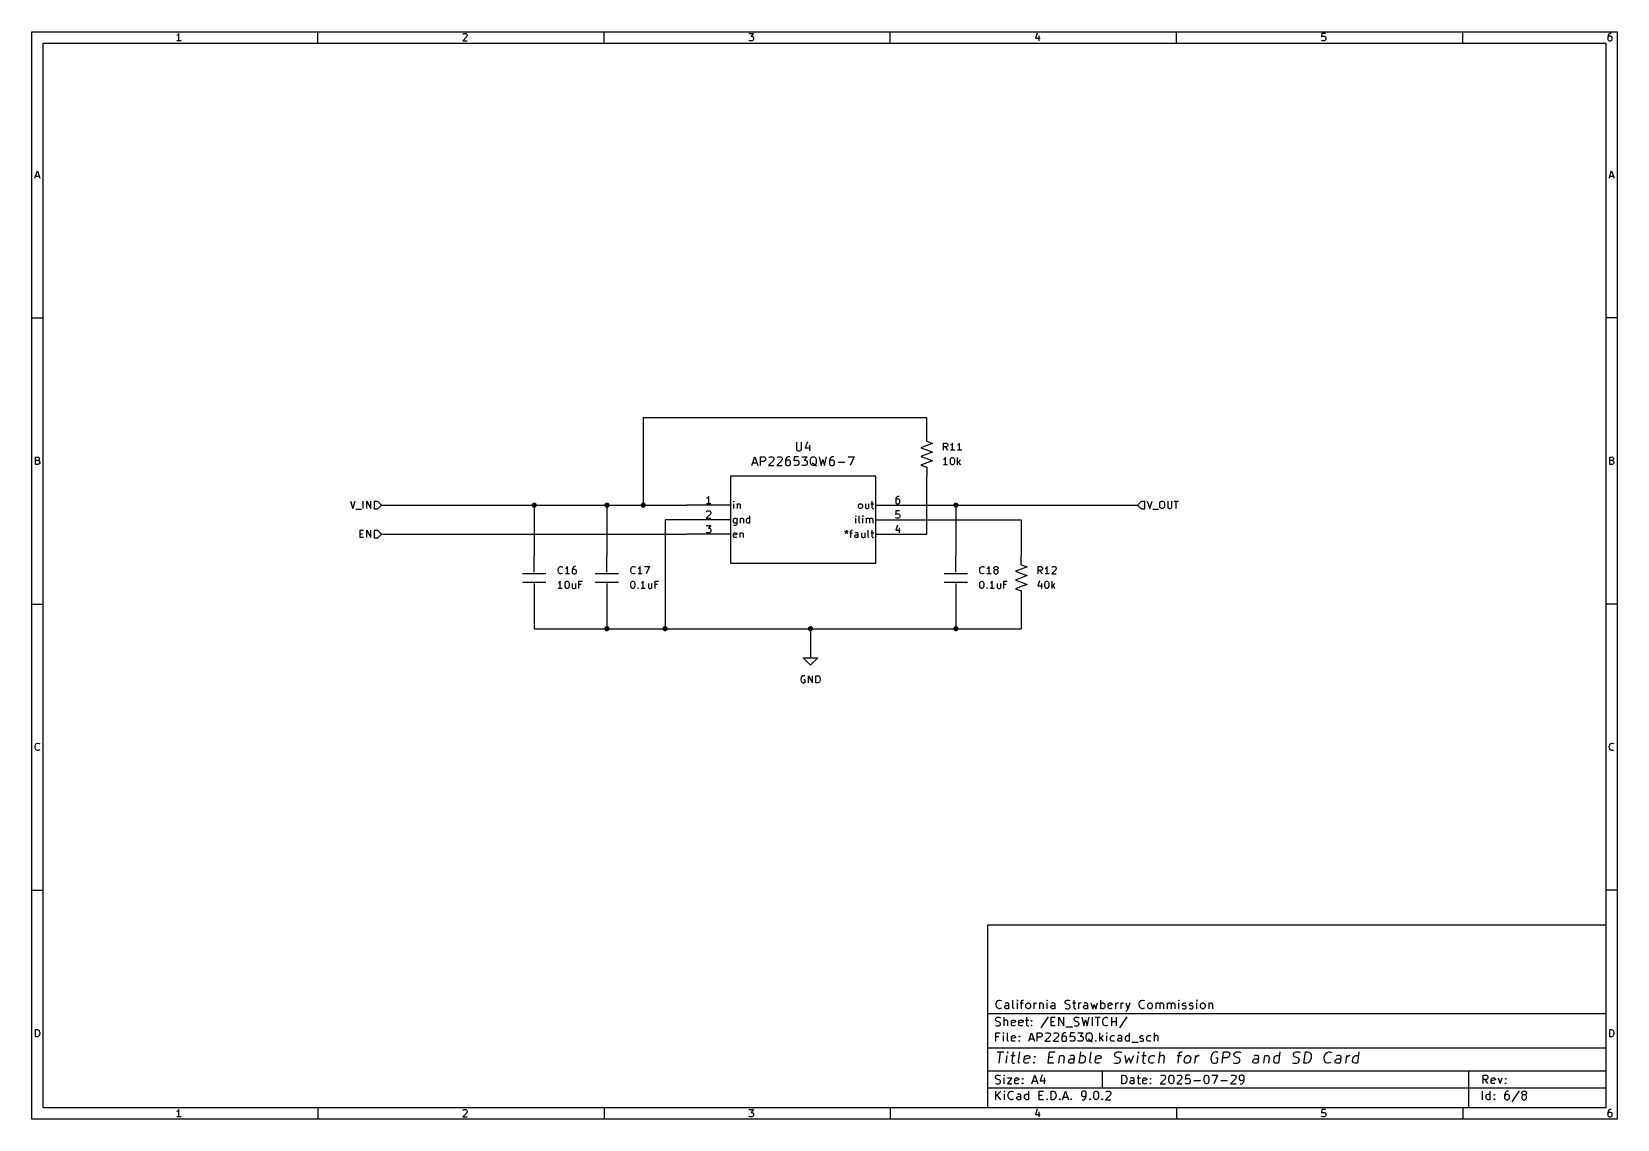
# Model space of a CAD drawing. Extents: x 0.4 to 11.3, y -7.9 to -0.4.
import ezdxf

# ---------------------------------------------------------------- set-up
doc = ezdxf.new("R2010")
doc.units = 0
doc.header["$MEASUREMENT"] = 0
for name, color, linetype in [('BROWN2', 54, 'CONTINUOUS'), ('CYAN2', 4, 'CONTINUOUS'), ('GREEN3', 91, 'CONTINUOUS'), ('RED2', 1, 'CONTINUOUS'), ('RED3', 11, 'CONTINUOUS')]:
    doc.layers.add(name, color=color, linetype=linetype)

msp = doc.modelspace()

# ---------------------------------------------------------------- linework, layer by layer
at = {"layer": 'BROWN2', "linetype": 'CONTINUOUS'}
for p, q in [((2.586, -3.623), (2.603, -3.673)), ((2.603, -3.673), (2.619, -3.623)), ((2.624, -3.678), (2.662, -3.678)), ((2.674, -3.673), (2.674, -3.623)), ((2.698, -3.673), (2.698, -3.623)), ((2.698, -3.623), (2.726, -3.673)), ((2.726, -3.673), (2.726, -3.623)), ((2.775, -3.625), (2.75, -3.625)), ((2.75, -3.625), (2.75, -3.675)), ((2.75, -3.675), (2.775, -3.675)), ((2.8, -3.65), (2.775, -3.625)), ((2.775, -3.675), (2.8, -3.65)), ((8.025, -3.625), (8, -3.65)), ((8, -3.65), (8.025, -3.675)), ((8.05, -3.625), (8.025, -3.625)), ((8.025, -3.675), (8.05, -3.675)), ((8.05, -3.675), (8.05, -3.625)), ((8.066, -3.623), (8.083, -3.673)), ((8.083, -3.673), (8.1, -3.623)), ((8.104, -3.678), (8.143, -3.678)), ((8.152, -3.639), (8.154, -3.63)), ((8.152, -3.656), (8.152, -3.639)), ((8.154, -3.666), (8.152, -3.656)), ((8.154, -3.63), (8.159, -3.625)), ((8.159, -3.67), (8.154, -3.666)), ((8.159, -3.625), (8.164, -3.623)), ((8.164, -3.673), (8.159, -3.67)), ((8.164, -3.623), (8.174, -3.623)), ((8.174, -3.673), (8.164, -3.673)), ((8.174, -3.623), (8.178, -3.625)), ((8.178, -3.67), (8.174, -3.673)), ((8.178, -3.625), (8.183, -3.63)), ((8.183, -3.666), (8.178, -3.67)), ((8.183, -3.63), (8.185, -3.639)), ((8.185, -3.656), (8.183, -3.666)), ((8.185, -3.639), (8.185, -3.656)), ((8.207, -3.623), (8.207, -3.663)), ((8.207, -3.663), (8.209, -3.668)), ((8.209, -3.668), (8.212, -3.67)), ((8.212, -3.67), (8.216, -3.673)), ((8.216, -3.673), (8.226, -3.673)), ((8.226, -3.673), (8.231, -3.67)), ((8.231, -3.67), (8.233, -3.668)), ((8.233, -3.668), (8.235, -3.663)), ((8.235, -3.663), (8.235, -3.623)), ((8.252, -3.623), (8.281, -3.623)), ((8.266, -3.673), (8.266, -3.623)), ((2.653, -3.873), (2.653, -3.823)), ((2.653, -3.823), (2.676, -3.823)), ((2.653, -3.847), (2.669, -3.847)), ((2.676, -3.873), (2.653, -3.873)), ((2.698, -3.873), (2.698, -3.823)), ((2.698, -3.823), (2.726, -3.873)), ((2.726, -3.873), (2.726, -3.823)), ((2.775, -3.825), (2.75, -3.825)), ((2.75, -3.825), (2.75, -3.875)), ((2.75, -3.875), (2.775, -3.875)), ((2.8, -3.85), (2.775, -3.825)), ((2.775, -3.875), (2.8, -3.85))]:
    msp.add_line(p, q, dxfattribs=at)
at = {"layer": 'CYAN2', "linetype": 'CONTINUOUS'}
for p, q in [((5.654, -3.217), (5.654, -3.266)), ((5.654, -3.217), (5.654, -3.266)), ((5.654, -3.266), (5.657, -3.272)), ((5.654, -3.266), (5.657, -3.272)), ((5.657, -3.272), (5.66, -3.275)), ((5.657, -3.272), (5.66, -3.275)), ((5.683, -3.275), (5.686, -3.272)), ((5.683, -3.275), (5.686, -3.272)), ((5.686, -3.272), (5.689, -3.266)), ((5.686, -3.272), (5.689, -3.266)), ((5.689, -3.266), (5.689, -3.217)), ((5.689, -3.266), (5.689, -3.217)), ((5.729, -3.215), (5.714, -3.257)), ((5.729, -3.215), (5.714, -3.257)), ((5.714, -3.257), (5.751, -3.257)), ((5.714, -3.257), (5.751, -3.257)), ((5.743, -3.237), (5.743, -3.277)), ((5.743, -3.237), (5.743, -3.277)), ((6.666, -3.273), (6.666, -3.223)), ((6.666, -3.223), (6.685, -3.223)), ((6.666, -3.273), (6.666, -3.223)), ((6.666, -3.223), (6.685, -3.223)), ((6.685, -3.249), (6.666, -3.249)), ((6.685, -3.249), (6.666, -3.249)), ((6.695, -3.273), (6.678, -3.249)), ((6.695, -3.273), (6.678, -3.249)), ((6.685, -3.223), (6.69, -3.225)), ((6.685, -3.223), (6.69, -3.225)), ((6.69, -3.247), (6.685, -3.249)), ((6.69, -3.247), (6.685, -3.249)), ((6.69, -3.225), (6.692, -3.228)), ((6.69, -3.225), (6.692, -3.228)), ((6.692, -3.244), (6.69, -3.247)), ((6.692, -3.244), (6.69, -3.247)), ((6.692, -3.228), (6.695, -3.232)), ((6.692, -3.228), (6.695, -3.232)), ((6.695, -3.239), (6.692, -3.244)), ((6.695, -3.239), (6.692, -3.244)), ((6.695, -3.232), (6.695, -3.239)), ((6.695, -3.232), (6.695, -3.239)), ((6.719, -3.235), (6.714, -3.237)), ((6.719, -3.235), (6.714, -3.237)), ((6.723, -3.23), (6.719, -3.235)), ((6.723, -3.23), (6.719, -3.235)), ((6.728, -3.223), (6.723, -3.23)), ((6.728, -3.223), (6.723, -3.23)), ((6.728, -3.273), (6.728, -3.223)), ((6.728, -3.273), (6.728, -3.223)), ((6.766, -3.235), (6.762, -3.237)), ((6.766, -3.235), (6.762, -3.237)), ((6.771, -3.23), (6.766, -3.235)), ((6.771, -3.23), (6.766, -3.235)), ((6.776, -3.223), (6.771, -3.23)), ((6.776, -3.223), (6.771, -3.23)), ((6.776, -3.273), (6.776, -3.223)), ((6.776, -3.273), (6.776, -3.223)), ((5.347, -3.377), (5.367, -3.317)), ((5.347, -3.377), (5.367, -3.317)), ((5.353, -3.36), (5.381, -3.36)), ((5.353, -3.36), (5.381, -3.36)), ((5.367, -3.317), (5.387, -3.377)), ((5.367, -3.317), (5.387, -3.377)), ((5.407, -3.377), (5.407, -3.317)), ((5.407, -3.317), (5.43, -3.317)), ((5.407, -3.377), (5.407, -3.317)), ((5.407, -3.317), (5.43, -3.317)), ((5.43, -3.349), (5.407, -3.349)), ((5.43, -3.349), (5.407, -3.349)), ((5.43, -3.317), (5.436, -3.32)), ((5.43, -3.317), (5.436, -3.32)), ((5.436, -3.346), (5.43, -3.349)), ((5.436, -3.346), (5.43, -3.349)), ((5.436, -3.32), (5.439, -3.323)), ((5.436, -3.32), (5.439, -3.323)), ((5.439, -3.343), (5.436, -3.346)), ((5.439, -3.343), (5.436, -3.346)), ((5.439, -3.323), (5.441, -3.329)), ((5.439, -3.323), (5.441, -3.329)), ((5.441, -3.337), (5.439, -3.343)), ((5.441, -3.337), (5.439, -3.343)), ((5.441, -3.329), (5.441, -3.337)), ((5.441, -3.329), (5.441, -3.337)), ((5.496, -3.343), (5.461, -3.377)), ((5.496, -3.343), (5.461, -3.377)), ((5.461, -3.377), (5.499, -3.377)), ((5.461, -3.377), (5.499, -3.377)), ((5.464, -3.323), (5.467, -3.32)), ((5.464, -3.323), (5.467, -3.32)), ((5.467, -3.32), (5.473, -3.317)), ((5.467, -3.32), (5.473, -3.317)), ((5.473, -3.317), (5.487, -3.317)), ((5.473, -3.317), (5.487, -3.317)), ((5.487, -3.317), (5.493, -3.32)), ((5.487, -3.317), (5.493, -3.32)), ((5.493, -3.32), (5.496, -3.323)), ((5.493, -3.32), (5.496, -3.323)), ((5.496, -3.323), (5.499, -3.329)), ((5.496, -3.323), (5.499, -3.329)), ((5.499, -3.335), (5.496, -3.343)), ((5.499, -3.335), (5.496, -3.343)), ((5.499, -3.329), (5.499, -3.335)), ((5.499, -3.329), (5.499, -3.335)), ((5.553, -3.343), (5.519, -3.377)), ((5.553, -3.343), (5.519, -3.377)), ((5.519, -3.377), (5.556, -3.377)), ((5.519, -3.377), (5.556, -3.377)), ((5.521, -3.323), (5.524, -3.32)), ((5.521, -3.323), (5.524, -3.32)), ((5.524, -3.32), (5.53, -3.317)), ((5.524, -3.32), (5.53, -3.317)), ((5.53, -3.317), (5.544, -3.317)), ((5.53, -3.317), (5.544, -3.317)), ((5.544, -3.317), (5.55, -3.32)), ((5.544, -3.317), (5.55, -3.32)), ((5.55, -3.32), (5.553, -3.323)), ((5.55, -3.32), (5.553, -3.323)), ((5.553, -3.323), (5.556, -3.329)), ((5.553, -3.323), (5.556, -3.329)), ((5.556, -3.335), (5.553, -3.343)), ((5.556, -3.335), (5.553, -3.343)), ((5.556, -3.329), (5.556, -3.335)), ((5.556, -3.329), (5.556, -3.335)), ((5.581, -3.332), (5.579, -3.343)), ((5.581, -3.332), (5.579, -3.343)), ((5.579, -3.343), (5.579, -3.366)), ((5.579, -3.343), (5.579, -3.366)), ((5.581, -3.346), (5.579, -3.352)), ((5.581, -3.346), (5.579, -3.352)), ((5.579, -3.366), (5.581, -3.372)), ((5.579, -3.366), (5.581, -3.372)), ((5.587, -3.323), (5.581, -3.332)), ((5.587, -3.323), (5.581, -3.332)), ((5.584, -3.343), (5.581, -3.346)), ((5.584, -3.343), (5.581, -3.346)), ((5.581, -3.372), (5.584, -3.375)), ((5.581, -3.372), (5.584, -3.375)), ((5.59, -3.34), (5.584, -3.343)), ((5.59, -3.34), (5.584, -3.343)), ((5.584, -3.375), (5.59, -3.377)), ((5.584, -3.375), (5.59, -3.377)), ((5.59, -3.32), (5.587, -3.323)), ((5.59, -3.32), (5.587, -3.323)), ((5.596, -3.317), (5.59, -3.32)), ((5.596, -3.317), (5.59, -3.32)), ((5.601, -3.34), (5.59, -3.34)), ((5.601, -3.34), (5.59, -3.34)), ((5.59, -3.377), (5.601, -3.377)), ((5.59, -3.377), (5.601, -3.377)), ((5.607, -3.317), (5.596, -3.317)), ((5.607, -3.317), (5.596, -3.317)), ((5.607, -3.343), (5.601, -3.34)), ((5.607, -3.343), (5.601, -3.34)), ((5.601, -3.377), (5.607, -3.375)), ((5.601, -3.377), (5.607, -3.375)), ((5.61, -3.346), (5.607, -3.343)), ((5.61, -3.346), (5.607, -3.343)), ((5.607, -3.375), (5.61, -3.372)), ((5.607, -3.375), (5.61, -3.372)), ((5.613, -3.352), (5.61, -3.346)), ((5.613, -3.352), (5.61, -3.346)), ((5.61, -3.372), (5.613, -3.366)), ((5.61, -3.372), (5.613, -3.366)), ((5.613, -3.366), (5.613, -3.352)), ((5.613, -3.366), (5.613, -3.352)), ((5.639, -3.317), (5.636, -3.346)), ((5.639, -3.317), (5.636, -3.346)), ((5.636, -3.346), (5.639, -3.343)), ((5.636, -3.346), (5.639, -3.343)), ((5.639, -3.375), (5.636, -3.372)), ((5.639, -3.375), (5.636, -3.372)), ((5.667, -3.317), (5.639, -3.317)), ((5.667, -3.317), (5.639, -3.317)), ((5.639, -3.343), (5.644, -3.34)), ((5.639, -3.343), (5.644, -3.34)), ((5.644, -3.377), (5.639, -3.375)), ((5.644, -3.377), (5.639, -3.375)), ((5.644, -3.34), (5.659, -3.34)), ((5.644, -3.34), (5.659, -3.34)), ((5.659, -3.377), (5.644, -3.377)), ((5.659, -3.377), (5.644, -3.377)), ((5.659, -3.34), (5.664, -3.343)), ((5.659, -3.34), (5.664, -3.343)), ((5.664, -3.375), (5.659, -3.377)), ((5.664, -3.375), (5.659, -3.377)), ((5.66, -3.275), (5.666, -3.277)), ((5.66, -3.275), (5.666, -3.277)), ((5.664, -3.343), (5.667, -3.346)), ((5.664, -3.343), (5.667, -3.346)), ((5.667, -3.372), (5.664, -3.375)), ((5.667, -3.372), (5.664, -3.375)), ((5.666, -3.277), (5.677, -3.277)), ((5.666, -3.277), (5.677, -3.277)), ((5.667, -3.346), (5.67, -3.352)), ((5.667, -3.346), (5.67, -3.352)), ((5.67, -3.366), (5.667, -3.372)), ((5.67, -3.366), (5.667, -3.372)), ((5.67, -3.352), (5.67, -3.366)), ((5.67, -3.352), (5.67, -3.366)), ((5.677, -3.277), (5.683, -3.275)), ((5.677, -3.277), (5.683, -3.275)), ((5.69, -3.317), (5.727, -3.317)), ((5.69, -3.317), (5.727, -3.317)), ((5.693, -3.375), (5.69, -3.372)), ((5.693, -3.375), (5.69, -3.372)), ((5.699, -3.377), (5.693, -3.375)), ((5.699, -3.377), (5.693, -3.375)), ((5.716, -3.377), (5.699, -3.377)), ((5.716, -3.377), (5.699, -3.377)), ((5.727, -3.317), (5.707, -3.34)), ((5.727, -3.317), (5.707, -3.34)), ((5.707, -3.34), (5.716, -3.34)), ((5.707, -3.34), (5.716, -3.34)), ((5.716, -3.34), (5.721, -3.343)), ((5.716, -3.34), (5.721, -3.343)), ((5.721, -3.375), (5.716, -3.377)), ((5.721, -3.375), (5.716, -3.377)), ((5.721, -3.343), (5.724, -3.346)), ((5.721, -3.343), (5.724, -3.346)), ((5.724, -3.372), (5.721, -3.375)), ((5.724, -3.372), (5.721, -3.375)), ((5.724, -3.346), (5.727, -3.352)), ((5.724, -3.346), (5.727, -3.352)), ((5.727, -3.366), (5.724, -3.372)), ((5.727, -3.366), (5.724, -3.372)), ((5.727, -3.352), (5.727, -3.366)), ((5.727, -3.352), (5.727, -3.366)), ((5.75, -3.337), (5.753, -3.326)), ((5.75, -3.337), (5.753, -3.326)), ((5.75, -3.357), (5.75, -3.337)), ((5.75, -3.357), (5.75, -3.337)), ((5.753, -3.369), (5.75, -3.357)), ((5.753, -3.369), (5.75, -3.357)), ((5.753, -3.326), (5.759, -3.32)), ((5.753, -3.326), (5.759, -3.32)), ((5.759, -3.375), (5.753, -3.369)), ((5.759, -3.375), (5.753, -3.369)), ((5.759, -3.32), (5.764, -3.317)), ((5.759, -3.32), (5.764, -3.317)), ((5.764, -3.377), (5.759, -3.375)), ((5.764, -3.377), (5.759, -3.375)), ((5.767, -3.363), (5.761, -3.363)), ((5.767, -3.363), (5.761, -3.363)), ((5.764, -3.317), (5.776, -3.317)), ((5.764, -3.317), (5.776, -3.317)), ((5.776, -3.377), (5.764, -3.377)), ((5.776, -3.377), (5.764, -3.377)), ((5.773, -3.366), (5.767, -3.363)), ((5.773, -3.366), (5.767, -3.363)), ((5.781, -3.375), (5.773, -3.366)), ((5.781, -3.375), (5.773, -3.366)), ((5.776, -3.317), (5.781, -3.32)), ((5.776, -3.317), (5.781, -3.32)), ((5.781, -3.375), (5.776, -3.377)), ((5.781, -3.375), (5.776, -3.377)), ((5.781, -3.32), (5.787, -3.326)), ((5.781, -3.32), (5.787, -3.326)), ((5.787, -3.369), (5.781, -3.375)), ((5.787, -3.369), (5.781, -3.375)), ((5.787, -3.38), (5.781, -3.375)), ((5.787, -3.38), (5.781, -3.375)), ((5.787, -3.326), (5.79, -3.337)), ((5.787, -3.326), (5.79, -3.337)), ((5.79, -3.357), (5.787, -3.369)), ((5.79, -3.357), (5.787, -3.369)), ((5.793, -3.383), (5.787, -3.38)), ((5.793, -3.383), (5.787, -3.38)), ((5.79, -3.337), (5.79, -3.357)), ((5.79, -3.337), (5.79, -3.357)), ((5.81, -3.317), (5.824, -3.377)), ((5.81, -3.317), (5.824, -3.377)), ((5.824, -3.377), (5.836, -3.335)), ((5.824, -3.377), (5.836, -3.335)), ((5.836, -3.335), (5.847, -3.377)), ((5.836, -3.335), (5.847, -3.377)), ((5.847, -3.377), (5.861, -3.317)), ((5.847, -3.377), (5.861, -3.317)), ((5.884, -3.332), (5.881, -3.343)), ((5.884, -3.332), (5.881, -3.343)), ((5.881, -3.343), (5.881, -3.366)), ((5.881, -3.343), (5.881, -3.366)), ((5.884, -3.346), (5.881, -3.352)), ((5.884, -3.346), (5.881, -3.352)), ((5.881, -3.366), (5.884, -3.372)), ((5.881, -3.366), (5.884, -3.372)), ((5.89, -3.323), (5.884, -3.332)), ((5.89, -3.323), (5.884, -3.332)), ((5.887, -3.343), (5.884, -3.346)), ((5.887, -3.343), (5.884, -3.346)), ((5.884, -3.372), (5.887, -3.375)), ((5.884, -3.372), (5.887, -3.375)), ((5.893, -3.34), (5.887, -3.343)), ((5.893, -3.34), (5.887, -3.343)), ((5.887, -3.375), (5.893, -3.377)), ((5.887, -3.375), (5.893, -3.377)), ((5.893, -3.32), (5.89, -3.323)), ((5.893, -3.32), (5.89, -3.323)), ((5.899, -3.317), (5.893, -3.32)), ((5.899, -3.317), (5.893, -3.32)), ((5.904, -3.34), (5.893, -3.34)), ((5.904, -3.34), (5.893, -3.34)), ((5.893, -3.377), (5.904, -3.377)), ((5.893, -3.377), (5.904, -3.377)), ((5.91, -3.317), (5.899, -3.317)), ((5.91, -3.317), (5.899, -3.317)), ((5.91, -3.343), (5.904, -3.34)), ((5.91, -3.343), (5.904, -3.34)), ((5.904, -3.377), (5.91, -3.375)), ((5.904, -3.377), (5.91, -3.375)), ((5.913, -3.346), (5.91, -3.343)), ((5.913, -3.346), (5.91, -3.343)), ((5.91, -3.375), (5.913, -3.372)), ((5.91, -3.375), (5.913, -3.372)), ((5.916, -3.352), (5.913, -3.346)), ((5.916, -3.352), (5.913, -3.346)), ((5.913, -3.372), (5.916, -3.366)), ((5.913, -3.372), (5.916, -3.366)), ((5.916, -3.366), (5.916, -3.352)), ((5.916, -3.366), (5.916, -3.352)), ((5.941, -3.355), (5.987, -3.355)), ((5.941, -3.355), (5.987, -3.355)), ((6.01, -3.317), (6.05, -3.317)), ((6.01, -3.317), (6.05, -3.317)), ((6.05, -3.317), (6.024, -3.377)), ((6.05, -3.317), (6.024, -3.377)), ((6.669, -3.335), (6.664, -3.337)), ((6.669, -3.335), (6.664, -3.337)), ((6.692, -3.373), (6.664, -3.373)), ((6.692, -3.373), (6.664, -3.373)), ((6.673, -3.33), (6.669, -3.335)), ((6.673, -3.33), (6.669, -3.335)), ((6.678, -3.323), (6.673, -3.33)), ((6.678, -3.323), (6.673, -3.33)), ((6.678, -3.373), (6.678, -3.323)), ((6.678, -3.373), (6.678, -3.323)), ((6.712, -3.342), (6.714, -3.332)), ((6.712, -3.342), (6.714, -3.332)), ((6.712, -3.354), (6.712, -3.342)), ((6.712, -3.354), (6.712, -3.342)), ((6.714, -3.363), (6.712, -3.354)), ((6.714, -3.363), (6.712, -3.354)), ((6.742, -3.273), (6.714, -3.273)), ((6.742, -3.273), (6.714, -3.273)), ((6.714, -3.332), (6.716, -3.328)), ((6.714, -3.332), (6.716, -3.328)), ((6.716, -3.368), (6.714, -3.363)), ((6.716, -3.368), (6.714, -3.363)), ((6.716, -3.328), (6.719, -3.325)), ((6.716, -3.328), (6.719, -3.325)), ((6.719, -3.37), (6.716, -3.368)), ((6.719, -3.37), (6.716, -3.368)), ((6.719, -3.325), (6.723, -3.323)), ((6.719, -3.325), (6.723, -3.323)), ((6.723, -3.373), (6.719, -3.37)), ((6.723, -3.373), (6.719, -3.37)), ((6.723, -3.323), (6.728, -3.323)), ((6.723, -3.323), (6.728, -3.323)), ((6.728, -3.373), (6.723, -3.373)), ((6.728, -3.373), (6.723, -3.373)), ((6.728, -3.323), (6.733, -3.325)), ((6.728, -3.323), (6.733, -3.325)), ((6.733, -3.37), (6.728, -3.373)), ((6.733, -3.37), (6.728, -3.373)), ((6.733, -3.325), (6.735, -3.328)), ((6.733, -3.325), (6.735, -3.328)), ((6.735, -3.368), (6.733, -3.37)), ((6.735, -3.368), (6.733, -3.37)), ((6.735, -3.328), (6.738, -3.332)), ((6.735, -3.328), (6.738, -3.332)), ((6.738, -3.363), (6.735, -3.368)), ((6.738, -3.363), (6.735, -3.368)), ((6.738, -3.332), (6.74, -3.342)), ((6.738, -3.332), (6.74, -3.342)), ((6.74, -3.354), (6.738, -3.363)), ((6.74, -3.354), (6.738, -3.363)), ((6.74, -3.342), (6.74, -3.354)), ((6.74, -3.342), (6.74, -3.354)), ((6.79, -3.273), (6.762, -3.273)), ((6.79, -3.273), (6.762, -3.273)), ((6.762, -3.373), (6.762, -3.323)), ((6.762, -3.373), (6.762, -3.323)), ((6.781, -3.339), (6.762, -3.359)), ((6.781, -3.339), (6.762, -3.359)), ((6.766, -3.354), (6.781, -3.373)), ((6.766, -3.354), (6.781, -3.373)), ((5.222, -3.623), (5.22, -3.626)), ((5.222, -3.623), (5.22, -3.626)), ((5.22, -3.626), (5.222, -3.628)), ((5.22, -3.626), (5.222, -3.628)), ((5.224, -3.626), (5.222, -3.623)), ((5.222, -3.623), (5.222, -3.628)), ((5.224, -3.626), (5.222, -3.623)), ((5.222, -3.623), (5.222, -3.628)), ((5.222, -3.628), (5.224, -3.626)), ((5.222, -3.628), (5.224, -3.626)), ((5.222, -3.673), (5.222, -3.64)), ((5.222, -3.673), (5.222, -3.64)), ((5.246, -3.64), (5.246, -3.673)), ((5.246, -3.64), (5.246, -3.673)), ((5.246, -3.645), (5.248, -3.642)), ((5.246, -3.645), (5.248, -3.642)), ((5.248, -3.642), (5.253, -3.64)), ((5.248, -3.642), (5.253, -3.64)), ((5.253, -3.64), (5.26, -3.64)), ((5.253, -3.64), (5.26, -3.64)), ((5.26, -3.64), (5.265, -3.642)), ((5.26, -3.64), (5.265, -3.642)), ((5.265, -3.642), (5.267, -3.647)), ((5.265, -3.642), (5.267, -3.647)), ((5.267, -3.647), (5.267, -3.673)), ((5.267, -3.647), (5.267, -3.673)), ((6.08, -3.649), (6.083, -3.645)), ((6.08, -3.649), (6.083, -3.645)), ((6.08, -3.664), (6.08, -3.649)), ((6.08, -3.664), (6.08, -3.649)), ((6.083, -3.668), (6.08, -3.664)), ((6.083, -3.668), (6.08, -3.664)), ((6.083, -3.645), (6.085, -3.642)), ((6.083, -3.645), (6.085, -3.642)), ((6.085, -3.671), (6.083, -3.668)), ((6.085, -3.671), (6.083, -3.668)), ((6.085, -3.642), (6.09, -3.64)), ((6.085, -3.642), (6.09, -3.64)), ((6.09, -3.673), (6.085, -3.671)), ((6.09, -3.673), (6.085, -3.671)), ((6.09, -3.64), (6.097, -3.64)), ((6.09, -3.64), (6.097, -3.64)), ((6.097, -3.673), (6.09, -3.673)), ((6.097, -3.673), (6.09, -3.673)), ((6.097, -3.64), (6.102, -3.642)), ((6.097, -3.64), (6.102, -3.642)), ((6.102, -3.671), (6.097, -3.673)), ((6.102, -3.671), (6.097, -3.673)), ((6.102, -3.642), (6.104, -3.645)), ((6.102, -3.642), (6.104, -3.645)), ((6.104, -3.668), (6.102, -3.671)), ((6.104, -3.668), (6.102, -3.671)), ((6.104, -3.645), (6.107, -3.649)), ((6.104, -3.645), (6.107, -3.649)), ((6.107, -3.664), (6.104, -3.668)), ((6.107, -3.664), (6.104, -3.668)), ((6.107, -3.649), (6.107, -3.664)), ((6.107, -3.649), (6.107, -3.664)), ((6.128, -3.64), (6.128, -3.666)), ((6.128, -3.64), (6.128, -3.666)), ((6.128, -3.666), (6.13, -3.671)), ((6.128, -3.666), (6.13, -3.671)), ((6.13, -3.671), (6.135, -3.673)), ((6.13, -3.671), (6.135, -3.673)), ((6.135, -3.673), (6.142, -3.673)), ((6.135, -3.673), (6.142, -3.673)), ((6.142, -3.673), (6.147, -3.671)), ((6.142, -3.673), (6.147, -3.671)), ((6.147, -3.671), (6.15, -3.668)), ((6.147, -3.671), (6.15, -3.668)), ((6.15, -3.64), (6.15, -3.673)), ((6.15, -3.64), (6.15, -3.673)), ((6.166, -3.64), (6.185, -3.64)), ((6.166, -3.64), (6.185, -3.64)), ((6.173, -3.623), (6.173, -3.666)), ((6.173, -3.623), (6.173, -3.666)), ((6.173, -3.666), (6.176, -3.671)), ((6.173, -3.666), (6.176, -3.671)), ((6.176, -3.671), (6.18, -3.673)), ((6.176, -3.671), (6.18, -3.673)), ((6.18, -3.673), (6.185, -3.673)), ((6.18, -3.673), (6.185, -3.673)), ((5.22, -3.749), (5.222, -3.745)), ((5.22, -3.749), (5.222, -3.745)), ((5.22, -3.764), (5.22, -3.749)), ((5.22, -3.764), (5.22, -3.749)), ((5.222, -3.768), (5.22, -3.764)), ((5.222, -3.768), (5.22, -3.764)), ((5.222, -3.745), (5.224, -3.742)), ((5.222, -3.745), (5.224, -3.742)), ((5.224, -3.771), (5.222, -3.768)), ((5.224, -3.771), (5.222, -3.768)), ((5.227, -3.79), (5.222, -3.787)), ((5.227, -3.79), (5.222, -3.787)), ((5.224, -3.742), (5.229, -3.74)), ((5.224, -3.742), (5.229, -3.74)), ((5.229, -3.773), (5.224, -3.771)), ((5.229, -3.773), (5.224, -3.771)), ((5.234, -3.79), (5.227, -3.79)), ((5.234, -3.79), (5.227, -3.79)), ((5.229, -3.74), (5.239, -3.74)), ((5.229, -3.74), (5.239, -3.74)), ((5.239, -3.773), (5.229, -3.773)), ((5.239, -3.773), (5.229, -3.773)), ((5.239, -3.787), (5.234, -3.79)), ((5.239, -3.787), (5.234, -3.79)), ((5.239, -3.74), (5.243, -3.742)), ((5.239, -3.74), (5.243, -3.742)), ((5.243, -3.771), (5.239, -3.773)), ((5.243, -3.771), (5.239, -3.773)), ((5.241, -3.785), (5.239, -3.787)), ((5.241, -3.785), (5.239, -3.787)), ((5.243, -3.78), (5.241, -3.785)), ((5.243, -3.78), (5.241, -3.785)), ((5.243, -3.74), (5.243, -3.78)), ((5.243, -3.74), (5.243, -3.78)), ((5.267, -3.74), (5.267, -3.773)), ((5.267, -3.74), (5.267, -3.773)), ((5.267, -3.745), (5.27, -3.742)), ((5.267, -3.745), (5.27, -3.742)), ((5.27, -3.742), (5.274, -3.74)), ((5.27, -3.742), (5.274, -3.74)), ((5.274, -3.74), (5.281, -3.74)), ((5.274, -3.74), (5.281, -3.74)), ((5.281, -3.74), (5.286, -3.742)), ((5.281, -3.74), (5.286, -3.742)), ((5.286, -3.742), (5.289, -3.747)), ((5.286, -3.742), (5.289, -3.747)), ((5.289, -3.747), (5.289, -3.773)), ((5.289, -3.747), (5.289, -3.773)), ((5.31, -3.749), (5.312, -3.745)), ((5.31, -3.749), (5.312, -3.745)), ((5.31, -3.764), (5.31, -3.749)), ((5.31, -3.764), (5.31, -3.749)), ((5.312, -3.768), (5.31, -3.764)), ((5.312, -3.768), (5.31, -3.764)), ((5.312, -3.745), (5.315, -3.742)), ((5.312, -3.745), (5.315, -3.742)), ((5.315, -3.771), (5.312, -3.768)), ((5.315, -3.771), (5.312, -3.768)), ((5.315, -3.742), (5.32, -3.74)), ((5.315, -3.742), (5.32, -3.74)), ((5.32, -3.773), (5.315, -3.771)), ((5.32, -3.773), (5.315, -3.771)), ((5.32, -3.74), (5.329, -3.74)), ((5.32, -3.74), (5.329, -3.74)), ((5.329, -3.773), (5.32, -3.773)), ((5.329, -3.773), (5.32, -3.773)), ((5.329, -3.74), (5.334, -3.742)), ((5.329, -3.74), (5.334, -3.742)), ((5.334, -3.771), (5.329, -3.773)), ((5.334, -3.771), (5.329, -3.773)), ((5.334, -3.773), (5.334, -3.723)), ((5.334, -3.773), (5.334, -3.723)), ((6.061, -3.723), (6.059, -3.726)), ((6.061, -3.723), (6.059, -3.726)), ((6.059, -3.726), (6.061, -3.728)), ((6.059, -3.726), (6.061, -3.728)), ((6.064, -3.726), (6.061, -3.723)), ((6.061, -3.723), (6.061, -3.728)), ((6.064, -3.726), (6.061, -3.723)), ((6.061, -3.723), (6.061, -3.728)), ((6.061, -3.728), (6.064, -3.726)), ((6.061, -3.728), (6.064, -3.726)), ((6.061, -3.773), (6.061, -3.74)), ((6.061, -3.773), (6.061, -3.74)), ((6.085, -3.766), (6.085, -3.723)), ((6.085, -3.766), (6.085, -3.723)), ((6.088, -3.771), (6.085, -3.766)), ((6.088, -3.771), (6.085, -3.766)), ((6.092, -3.773), (6.088, -3.771)), ((6.092, -3.773), (6.088, -3.771)), ((6.111, -3.723), (6.109, -3.726)), ((6.111, -3.723), (6.109, -3.726)), ((6.109, -3.726), (6.111, -3.728)), ((6.109, -3.726), (6.111, -3.728)), ((6.114, -3.726), (6.111, -3.723)), ((6.111, -3.723), (6.111, -3.728)), ((6.114, -3.726), (6.111, -3.723)), ((6.111, -3.723), (6.111, -3.728)), ((6.111, -3.728), (6.114, -3.726)), ((6.111, -3.728), (6.114, -3.726)), ((6.111, -3.773), (6.111, -3.74)), ((6.111, -3.773), (6.111, -3.74)), ((6.135, -3.773), (6.135, -3.74)), ((6.135, -3.773), (6.135, -3.74)), ((6.135, -3.745), (6.138, -3.742)), ((6.135, -3.745), (6.138, -3.742)), ((6.138, -3.742), (6.142, -3.74)), ((6.138, -3.742), (6.142, -3.74)), ((6.142, -3.74), (6.15, -3.74)), ((6.142, -3.74), (6.15, -3.74)), ((6.15, -3.74), (6.154, -3.742)), ((6.15, -3.74), (6.154, -3.742)), ((6.154, -3.742), (6.157, -3.747)), ((6.154, -3.742), (6.157, -3.747)), ((6.157, -3.747), (6.159, -3.742)), ((6.157, -3.747), (6.159, -3.742)), ((6.157, -3.747), (6.157, -3.773)), ((6.157, -3.747), (6.157, -3.773)), ((6.159, -3.742), (6.164, -3.74)), ((6.159, -3.742), (6.164, -3.74)), ((6.164, -3.74), (6.171, -3.74)), ((6.164, -3.74), (6.171, -3.74)), ((6.171, -3.74), (6.176, -3.742)), ((6.171, -3.74), (6.176, -3.742)), ((6.176, -3.742), (6.178, -3.747)), ((6.176, -3.742), (6.178, -3.747)), ((6.178, -3.747), (6.178, -3.773)), ((6.178, -3.747), (6.178, -3.773)), ((5.22, -3.847), (5.222, -3.842)), ((5.22, -3.847), (5.222, -3.842)), ((5.22, -3.866), (5.22, -3.847)), ((5.22, -3.866), (5.22, -3.847)), ((5.243, -3.852), (5.22, -3.856)), ((5.243, -3.852), (5.22, -3.856)), ((5.222, -3.871), (5.22, -3.866)), ((5.222, -3.871), (5.22, -3.866)), ((5.222, -3.842), (5.227, -3.84)), ((5.222, -3.842), (5.227, -3.84)), ((5.227, -3.873), (5.222, -3.871)), ((5.227, -3.873), (5.222, -3.871)), ((5.227, -3.84), (5.236, -3.84)), ((5.227, -3.84), (5.236, -3.84)), ((5.236, -3.873), (5.227, -3.873)), ((5.236, -3.873), (5.227, -3.873)), ((5.236, -3.84), (5.241, -3.842)), ((5.236, -3.84), (5.241, -3.842)), ((5.241, -3.871), (5.236, -3.873)), ((5.241, -3.871), (5.236, -3.873)), ((5.241, -3.842), (5.243, -3.847)), ((5.241, -3.842), (5.243, -3.847)), ((5.243, -3.847), (5.243, -3.852)), ((5.243, -3.847), (5.243, -3.852)), ((5.265, -3.84), (5.265, -3.873)), ((5.265, -3.84), (5.265, -3.873)), ((5.265, -3.845), (5.267, -3.842)), ((5.265, -3.845), (5.267, -3.842)), ((5.267, -3.842), (5.272, -3.84)), ((5.267, -3.842), (5.272, -3.84)), ((5.272, -3.84), (5.279, -3.84)), ((5.272, -3.84), (5.279, -3.84)), ((5.279, -3.84), (5.284, -3.842)), ((5.279, -3.84), (5.284, -3.842)), ((5.284, -3.842), (5.286, -3.847)), ((5.284, -3.842), (5.286, -3.847)), ((5.286, -3.847), (5.286, -3.873)), ((5.286, -3.847), (5.286, -3.873)), ((5.985, -3.83), (5.997, -3.835)), ((5.985, -3.83), (5.997, -3.835)), ((5.99, -3.845), (5.997, -3.835)), ((5.99, -3.845), (5.997, -3.835)), ((5.997, -3.823), (5.997, -3.835)), ((5.997, -3.823), (5.997, -3.835)), ((5.997, -3.835), (6.009, -3.83)), ((5.997, -3.835), (6.009, -3.83)), ((5.997, -3.835), (6.004, -3.845)), ((5.997, -3.835), (6.004, -3.845)), ((6.021, -3.84), (6.04, -3.84)), ((6.021, -3.84), (6.04, -3.84)), ((6.028, -3.83), (6.03, -3.826)), ((6.028, -3.83), (6.03, -3.826)), ((6.028, -3.873), (6.028, -3.83)), ((6.028, -3.873), (6.028, -3.83)), ((6.03, -3.826), (6.035, -3.823)), ((6.03, -3.826), (6.035, -3.823)), ((6.035, -3.823), (6.04, -3.823)), ((6.035, -3.823), (6.04, -3.823)), ((6.054, -3.861), (6.057, -3.856)), ((6.054, -3.861), (6.057, -3.856)), ((6.054, -3.866), (6.054, -3.861)), ((6.054, -3.866), (6.054, -3.861)), ((6.057, -3.871), (6.054, -3.866)), ((6.057, -3.871), (6.054, -3.866)), ((6.061, -3.84), (6.057, -3.842)), ((6.061, -3.84), (6.057, -3.842)), ((6.057, -3.856), (6.061, -3.854)), ((6.057, -3.856), (6.061, -3.854)), ((6.061, -3.873), (6.057, -3.871)), ((6.061, -3.873), (6.057, -3.871)), ((6.071, -3.84), (6.061, -3.84)), ((6.071, -3.84), (6.061, -3.84)), ((6.061, -3.854), (6.073, -3.854)), ((6.061, -3.854), (6.073, -3.854)), ((6.073, -3.873), (6.061, -3.873)), ((6.073, -3.873), (6.061, -3.873)), ((6.076, -3.842), (6.071, -3.84)), ((6.076, -3.842), (6.071, -3.84)), ((6.073, -3.854), (6.078, -3.852)), ((6.073, -3.854), (6.078, -3.852)), ((6.078, -3.871), (6.073, -3.873)), ((6.078, -3.871), (6.073, -3.873)), ((6.078, -3.847), (6.076, -3.842)), ((6.078, -3.847), (6.076, -3.842)), ((6.078, -3.873), (6.078, -3.847)), ((6.078, -3.873), (6.078, -3.847)), ((6.102, -3.84), (6.102, -3.866)), ((6.102, -3.84), (6.102, -3.866)), ((6.102, -3.866), (6.104, -3.871)), ((6.102, -3.866), (6.104, -3.871)), ((6.104, -3.871), (6.109, -3.873)), ((6.104, -3.871), (6.109, -3.873)), ((6.109, -3.873), (6.116, -3.873)), ((6.109, -3.873), (6.116, -3.873)), ((6.116, -3.873), (6.121, -3.871)), ((6.116, -3.873), (6.121, -3.871)), ((6.121, -3.871), (6.123, -3.868)), ((6.121, -3.871), (6.123, -3.868)), ((6.123, -3.84), (6.123, -3.873)), ((6.123, -3.84), (6.123, -3.873)), ((6.147, -3.866), (6.147, -3.823)), ((6.147, -3.866), (6.147, -3.823)), ((6.15, -3.871), (6.147, -3.866)), ((6.15, -3.871), (6.147, -3.866)), ((6.154, -3.873), (6.15, -3.871)), ((6.154, -3.873), (6.15, -3.871)), ((6.166, -3.84), (6.185, -3.84)), ((6.166, -3.84), (6.185, -3.84)), ((6.173, -3.823), (6.173, -3.866)), ((6.173, -3.823), (6.173, -3.866)), ((6.173, -3.866), (6.176, -3.871)), ((6.173, -3.866), (6.176, -3.871)), ((6.176, -3.871), (6.18, -3.873)), ((6.176, -3.871), (6.18, -3.873)), ((6.18, -3.873), (6.185, -3.873)), ((6.18, -3.873), (6.185, -3.873)), ((4.014, -4.094), (4.016, -4.085)), ((4.014, -4.101), (4.014, -4.094)), ((4.016, -4.111), (4.014, -4.101)), ((4.016, -4.085), (4.019, -4.08)), ((4.019, -4.116), (4.016, -4.111)), ((4.019, -4.08), (4.023, -4.075)), ((4.023, -4.12), (4.019, -4.116)), ((4.023, -4.075), (4.031, -4.073)), ((4.031, -4.123), (4.023, -4.12)), ((4.031, -4.073), (4.035, -4.073)), ((4.035, -4.123), (4.031, -4.123)), ((4.035, -4.073), (4.042, -4.075)), ((4.042, -4.12), (4.035, -4.123)), ((4.042, -4.075), (4.045, -4.078)), ((4.045, -4.118), (4.042, -4.12)), ((4.069, -4.085), (4.064, -4.087)), ((4.092, -4.123), (4.064, -4.123)), ((4.073, -4.08), (4.069, -4.085)), ((4.078, -4.073), (4.073, -4.08)), ((4.078, -4.123), (4.078, -4.073)), ((4.114, -4.085), (4.112, -4.094)), ((4.112, -4.094), (4.112, -4.113)), ((4.114, -4.097), (4.112, -4.101)), ((4.112, -4.113), (4.114, -4.118)), ((4.119, -4.078), (4.114, -4.085)), ((4.116, -4.094), (4.114, -4.097)), ((4.114, -4.118), (4.116, -4.12)), ((4.121, -4.092), (4.116, -4.094)), ((4.116, -4.12), (4.121, -4.123)), ((4.121, -4.075), (4.119, -4.078)), ((4.126, -4.073), (4.121, -4.075)), ((4.131, -4.092), (4.121, -4.092)), ((4.121, -4.123), (4.131, -4.123)), ((4.135, -4.073), (4.126, -4.073)), ((4.135, -4.094), (4.131, -4.092)), ((4.131, -4.123), (4.135, -4.12)), ((4.138, -4.097), (4.135, -4.094)), ((4.135, -4.12), (4.138, -4.118)), ((4.14, -4.101), (4.138, -4.097)), ((4.138, -4.118), (4.14, -4.113)), ((4.14, -4.113), (4.14, -4.101)), ((4.514, -4.094), (4.516, -4.085)), ((4.514, -4.101), (4.514, -4.094)), ((4.516, -4.111), (4.514, -4.101)), ((4.516, -4.085), (4.519, -4.08)), ((4.519, -4.116), (4.516, -4.111)), ((4.519, -4.08), (4.523, -4.075)), ((4.523, -4.12), (4.519, -4.116)), ((4.523, -4.075), (4.531, -4.073)), ((4.531, -4.123), (4.523, -4.12)), ((4.531, -4.073), (4.535, -4.073)), ((4.535, -4.123), (4.531, -4.123)), ((4.535, -4.073), (4.542, -4.075)), ((4.542, -4.12), (4.535, -4.123)), ((4.542, -4.075), (4.545, -4.078)), ((4.545, -4.118), (4.542, -4.12)), ((4.569, -4.085), (4.564, -4.087)), ((4.592, -4.123), (4.564, -4.123)), ((4.573, -4.08), (4.569, -4.085)), ((4.578, -4.073), (4.573, -4.08)), ((4.578, -4.123), (4.578, -4.073)), ((4.609, -4.073), (4.642, -4.073)), ((4.642, -4.073), (4.621, -4.123)), ((6.914, -4.094), (6.916, -4.085)), ((6.914, -4.101), (6.914, -4.094)), ((6.916, -4.111), (6.914, -4.101)), ((6.916, -4.085), (6.919, -4.08)), ((6.919, -4.116), (6.916, -4.111)), ((6.919, -4.08), (6.923, -4.075)), ((6.923, -4.12), (6.919, -4.116)), ((6.923, -4.075), (6.931, -4.073)), ((6.931, -4.123), (6.923, -4.12)), ((6.931, -4.073), (6.935, -4.073)), ((6.935, -4.123), (6.931, -4.123)), ((6.935, -4.073), (6.942, -4.075)), ((6.942, -4.12), (6.935, -4.123)), ((6.942, -4.075), (6.945, -4.078)), ((6.945, -4.118), (6.942, -4.12)), ((6.969, -4.085), (6.964, -4.087)), ((6.992, -4.123), (6.964, -4.123)), ((6.973, -4.08), (6.969, -4.085)), ((6.978, -4.073), (6.973, -4.08)), ((6.978, -4.123), (6.978, -4.073)), ((7.012, -4.082), (7.014, -4.078)), ((7.012, -4.085), (7.012, -4.082)), ((7.014, -4.089), (7.012, -4.085)), ((7.014, -4.099), (7.012, -4.104)), ((7.012, -4.104), (7.012, -4.113)), ((7.012, -4.113), (7.014, -4.118)), ((7.014, -4.078), (7.016, -4.075)), ((7.016, -4.092), (7.014, -4.089)), ((7.016, -4.097), (7.014, -4.099)), ((7.014, -4.118), (7.016, -4.12)), ((7.016, -4.075), (7.021, -4.073)), ((7.021, -4.094), (7.016, -4.092)), ((7.021, -4.094), (7.016, -4.097)), ((7.016, -4.12), (7.021, -4.123)), ((7.021, -4.073), (7.031, -4.073)), ((7.031, -4.094), (7.021, -4.094)), ((7.021, -4.123), (7.031, -4.123)), ((7.031, -4.073), (7.035, -4.075)), ((7.035, -4.092), (7.031, -4.094)), ((7.035, -4.097), (7.031, -4.094)), ((7.031, -4.123), (7.035, -4.12)), ((7.035, -4.075), (7.038, -4.078)), ((7.038, -4.089), (7.035, -4.092)), ((7.038, -4.099), (7.035, -4.097)), ((7.035, -4.12), (7.038, -4.118)), ((7.038, -4.078), (7.04, -4.082)), ((7.04, -4.085), (7.038, -4.089)), ((7.04, -4.104), (7.038, -4.099)), ((7.038, -4.118), (7.04, -4.113)), ((7.04, -4.082), (7.04, -4.085)), ((7.04, -4.113), (7.04, -4.104)), ((7.316, -4.123), (7.316, -4.073)), ((7.316, -4.073), (7.335, -4.073)), ((7.335, -4.099), (7.316, -4.099)), ((7.345, -4.123), (7.328, -4.099)), ((7.335, -4.073), (7.34, -4.075)), ((7.34, -4.097), (7.335, -4.099)), ((7.34, -4.075), (7.342, -4.078)), ((7.342, -4.094), (7.34, -4.097)), ((7.342, -4.078), (7.345, -4.082)), ((7.345, -4.089), (7.342, -4.094)), ((7.345, -4.082), (7.345, -4.089)), ((7.369, -4.085), (7.364, -4.087)), ((7.392, -4.123), (7.364, -4.123)), ((7.373, -4.08), (7.369, -4.085)), ((7.378, -4.073), (7.373, -4.08)), ((7.378, -4.123), (7.378, -4.073)), ((7.438, -4.094), (7.409, -4.123)), ((7.409, -4.123), (7.44, -4.123)), ((7.412, -4.078), (7.414, -4.075)), ((7.414, -4.075), (7.419, -4.073)), ((7.419, -4.073), (7.431, -4.073)), ((7.431, -4.073), (7.435, -4.075)), ((7.435, -4.075), (7.438, -4.078)), ((7.438, -4.078), (7.44, -4.082)), ((7.44, -4.087), (7.438, -4.094)), ((7.44, -4.082), (7.44, -4.087)), ((4.019, -4.185), (4.014, -4.187)), ((4.042, -4.223), (4.014, -4.223)), ((4.023, -4.18), (4.019, -4.185)), ((4.028, -4.173), (4.023, -4.18)), ((4.028, -4.223), (4.028, -4.173)), ((4.062, -4.192), (4.064, -4.182)), ((4.062, -4.204), (4.062, -4.192)), ((4.064, -4.213), (4.062, -4.204)), ((4.064, -4.182), (4.066, -4.178)), ((4.066, -4.218), (4.064, -4.213)), ((4.066, -4.178), (4.069, -4.175)), ((4.069, -4.22), (4.066, -4.218)), ((4.069, -4.175), (4.073, -4.173)), ((4.073, -4.223), (4.069, -4.22)), ((4.073, -4.173), (4.078, -4.173)), ((4.078, -4.223), (4.073, -4.223)), ((4.078, -4.173), (4.083, -4.175)), ((4.083, -4.22), (4.078, -4.223)), ((4.083, -4.175), (4.085, -4.178)), ((4.085, -4.218), (4.083, -4.22)), ((4.085, -4.178), (4.088, -4.182)), ((4.088, -4.213), (4.085, -4.218)), ((4.088, -4.182), (4.09, -4.192)), ((4.09, -4.204), (4.088, -4.213)), ((4.09, -4.192), (4.09, -4.204)), ((4.112, -4.189), (4.112, -4.216)), ((4.112, -4.216), (4.114, -4.22)), ((4.114, -4.22), (4.119, -4.223)), ((4.119, -4.223), (4.126, -4.223)), ((4.126, -4.223), (4.131, -4.22)), ((4.131, -4.22), (4.133, -4.218)), ((4.133, -4.189), (4.133, -4.223)), ((4.157, -4.223), (4.157, -4.173)), ((4.157, -4.173), (4.181, -4.173)), ((4.173, -4.197), (4.157, -4.197)), ((4.514, -4.192), (4.516, -4.182)), ((4.514, -4.204), (4.514, -4.192)), ((4.516, -4.213), (4.514, -4.204)), ((4.516, -4.182), (4.519, -4.178)), ((4.519, -4.218), (4.516, -4.213)), ((4.519, -4.178), (4.521, -4.175)), ((4.521, -4.22), (4.519, -4.218)), ((4.521, -4.175), (4.526, -4.173)), ((4.526, -4.223), (4.521, -4.22)), ((4.526, -4.173), (4.531, -4.173)), ((4.531, -4.223), (4.526, -4.223)), ((4.531, -4.173), (4.535, -4.175)), ((4.535, -4.22), (4.531, -4.223)), ((4.535, -4.175), (4.538, -4.178)), ((4.538, -4.218), (4.535, -4.22)), ((4.538, -4.178), (4.54, -4.182)), ((4.54, -4.213), (4.538, -4.218)), ((4.54, -4.182), (4.542, -4.192)), ((4.542, -4.204), (4.54, -4.213)), ((4.542, -4.192), (4.542, -4.204)), ((4.562, -4.22), (4.564, -4.218)), ((4.564, -4.223), (4.562, -4.22)), ((4.564, -4.218), (4.566, -4.22)), ((4.564, -4.218), (4.564, -4.223)), ((4.566, -4.22), (4.564, -4.223)), ((4.59, -4.185), (4.585, -4.187)), ((4.614, -4.223), (4.585, -4.223)), ((4.595, -4.18), (4.59, -4.185)), ((4.6, -4.173), (4.595, -4.18)), ((4.6, -4.223), (4.6, -4.173)), ((4.635, -4.189), (4.635, -4.216)), ((4.635, -4.216), (4.638, -4.22)), ((4.638, -4.22), (4.642, -4.223)), ((4.642, -4.223), (4.65, -4.223)), ((4.65, -4.223), (4.654, -4.22)), ((4.654, -4.22), (4.657, -4.218)), ((4.657, -4.189), (4.657, -4.223)), ((4.681, -4.223), (4.681, -4.173)), ((4.681, -4.173), (4.704, -4.173)), ((4.697, -4.197), (4.681, -4.197)), ((6.914, -4.192), (6.916, -4.182)), ((6.914, -4.204), (6.914, -4.192)), ((6.916, -4.213), (6.914, -4.204)), ((6.916, -4.182), (6.919, -4.178)), ((6.919, -4.218), (6.916, -4.213)), ((6.919, -4.178), (6.921, -4.175)), ((6.921, -4.22), (6.919, -4.218)), ((6.921, -4.175), (6.926, -4.173)), ((6.926, -4.223), (6.921, -4.22)), ((6.926, -4.173), (6.931, -4.173)), ((6.931, -4.223), (6.926, -4.223)), ((6.931, -4.173), (6.935, -4.175)), ((6.935, -4.22), (6.931, -4.223)), ((6.935, -4.175), (6.938, -4.178)), ((6.938, -4.218), (6.935, -4.22)), ((6.938, -4.178), (6.94, -4.182)), ((6.94, -4.213), (6.938, -4.218)), ((6.94, -4.182), (6.942, -4.192)), ((6.942, -4.204), (6.94, -4.213)), ((6.942, -4.192), (6.942, -4.204)), ((6.962, -4.22), (6.964, -4.218)), ((6.964, -4.223), (6.962, -4.22)), ((6.964, -4.218), (6.966, -4.22)), ((6.964, -4.218), (6.964, -4.223)), ((6.966, -4.22), (6.964, -4.223)), ((6.99, -4.185), (6.985, -4.187)), ((7.014, -4.223), (6.985, -4.223)), ((6.995, -4.18), (6.99, -4.185)), ((7, -4.173), (6.995, -4.18)), ((7, -4.223), (7, -4.173)), ((7.035, -4.189), (7.035, -4.216)), ((7.035, -4.216), (7.038, -4.22)), ((7.038, -4.22), (7.042, -4.223)), ((7.042, -4.223), (7.05, -4.223)), ((7.05, -4.223), (7.054, -4.22)), ((7.054, -4.22), (7.057, -4.218)), ((7.057, -4.189), (7.057, -4.223)), ((7.081, -4.223), (7.081, -4.173)), ((7.081, -4.173), (7.104, -4.173)), ((7.097, -4.197), (7.081, -4.197)), ((7.326, -4.17), (7.314, -4.206)), ((7.314, -4.206), (7.345, -4.206)), ((7.338, -4.189), (7.338, -4.223)), ((7.362, -4.192), (7.364, -4.182)), ((7.362, -4.204), (7.362, -4.192)), ((7.364, -4.213), (7.362, -4.204)), ((7.364, -4.182), (7.366, -4.178)), ((7.366, -4.218), (7.364, -4.213)), ((7.366, -4.178), (7.369, -4.175)), ((7.369, -4.22), (7.366, -4.218)), ((7.369, -4.175), (7.373, -4.173)), ((7.373, -4.223), (7.369, -4.22)), ((7.373, -4.173), (7.378, -4.173)), ((7.378, -4.223), (7.373, -4.223)), ((7.378, -4.173), (7.383, -4.175)), ((7.383, -4.22), (7.378, -4.223)), ((7.383, -4.175), (7.385, -4.178)), ((7.385, -4.218), (7.383, -4.22)), ((7.385, -4.178), (7.388, -4.182)), ((7.388, -4.213), (7.385, -4.218)), ((7.388, -4.182), (7.39, -4.192)), ((7.39, -4.204), (7.388, -4.213)), ((7.39, -4.192), (7.39, -4.204)), ((7.412, -4.223), (7.412, -4.173)), ((7.431, -4.189), (7.412, -4.209)), ((7.416, -4.204), (7.431, -4.223)), ((5.686, -4.835), (5.683, -4.844)), ((5.683, -4.844), (5.683, -4.851)), ((5.683, -4.851), (5.686, -4.861)), ((5.688, -4.83), (5.686, -4.835)), ((5.686, -4.861), (5.688, -4.866)), ((5.693, -4.825), (5.688, -4.83)), ((5.688, -4.866), (5.693, -4.87)), ((5.7, -4.823), (5.693, -4.825)), ((5.693, -4.87), (5.7, -4.873)), ((5.707, -4.823), (5.7, -4.823)), ((5.7, -4.873), (5.705, -4.873)), ((5.714, -4.851), (5.705, -4.851)), ((5.705, -4.873), (5.712, -4.87)), ((5.712, -4.825), (5.707, -4.823)), ((5.712, -4.87), (5.714, -4.868)), ((5.714, -4.868), (5.714, -4.851)), ((5.736, -4.873), (5.736, -4.823)), ((5.736, -4.823), (5.764, -4.873)), ((5.764, -4.873), (5.764, -4.823)), ((5.788, -4.873), (5.788, -4.823)), ((5.788, -4.823), (5.8, -4.823)), ((5.8, -4.873), (5.788, -4.873)), ((5.8, -4.823), (5.807, -4.825)), ((5.807, -4.87), (5.8, -4.873)), ((5.807, -4.825), (5.812, -4.83)), ((5.812, -4.866), (5.807, -4.87)), ((5.812, -4.83), (5.814, -4.835)), ((5.814, -4.861), (5.812, -4.866)), ((5.814, -4.835), (5.817, -4.844)), ((5.817, -4.851), (5.814, -4.861)), ((5.817, -4.844), (5.817, -4.851))]:
    msp.add_line(p, q, dxfattribs=at)
at = {"layer": 'GREEN3', "linetype": 'CONTINUOUS'}
for p, q in [((6.55, -3.05), (4.6, -3.05)), ((4.6, -3.05), (4.6, -3.65)), ((6.55, -3.15), (6.55, -3.05)), ((6.55, -3.85), (6.55, -3.45)), ((2.8, -3.65), (3.85, -3.65)), ((3.85, -3.65), (4.35, -3.65)), ((3.85, -3.65), (3.85, -4)), ((4.35, -3.65), (4.35, -4)), ((4.35, -3.65), (4.6, -3.65)), ((4.6, -3.65), (4.9, -3.65)), ((6.5, -3.65), (6.75, -3.65)), ((6.75, -3.65), (6.75, -4)), ((6.75, -3.65), (8, -3.65)), ((4.9, -3.75), (4.75, -3.75)), ((4.75, -3.75), (4.75, -4.5)), ((6.5, -3.75), (7.2, -3.75)), ((7.2, -3.75), (7.2, -4)), ((2.8, -3.85), (4.9, -3.85)), ((6.5, -3.85), (6.55, -3.85)), ((3.85, -4.3), (3.85, -4.5)), ((4.35, -4.3), (4.35, -4.5)), ((6.75, -4.3), (6.75, -4.5)), ((7.2, -4.3), (7.2, -4.5)), ((3.85, -4.5), (4.35, -4.5)), ((4.35, -4.5), (4.75, -4.5)), ((4.75, -4.5), (5.75, -4.5)), ((5.75, -4.5), (5.75, -4.65)), ((5.75, -4.5), (6.75, -4.5)), ((6.75, -4.5), (7.2, -4.5))]:
    msp.add_line(p, q, dxfattribs=at)
at = {"layer": 'GREEN3', "const_width": 0.018}
for points in [[(3.841, -3.65, 1), (3.859, -3.65, 1)], [(4.341, -3.65, 1), (4.359, -3.65, 1)], [(4.591, -3.65, 1), (4.609, -3.65, 1)], [(6.741, -3.65, 1), (6.759, -3.65, 1)], [(4.341, -4.5, 1), (4.359, -4.5, 1)], [(4.741, -4.5, 1), (4.759, -4.5, 1)], [(5.741, -4.5, 1), (5.759, -4.5, 1)], [(6.741, -4.5, 1), (6.759, -4.5, 1)]]:
    msp.add_lwpolyline(points, format="xyb", close=True, dxfattribs=at)
at = {"layer": 'RED2', "linetype": 'CONTINUOUS'}
for p, q in [((0.394, -0.394), (11.299, -0.394)), ((0.394, -7.874), (0.394, -0.394)), ((1.396, -0.417), (1.392, -0.42)), ((1.401, -0.413), (1.396, -0.417)), ((1.406, -0.405), (1.401, -0.413)), ((1.406, -0.456), (1.406, -0.405)), ((2.362, -0.472), (2.362, -0.394)), ((3.387, -0.427), (3.358, -0.456)), ((3.36, -0.41), (3.363, -0.408)), ((3.363, -0.408), (3.367, -0.405)), ((3.367, -0.405), (3.38, -0.405)), ((3.38, -0.405), (3.384, -0.408)), ((3.384, -0.408), (3.387, -0.41)), ((3.387, -0.41), (3.389, -0.415)), ((3.389, -0.42), (3.387, -0.427)), ((3.389, -0.415), (3.389, -0.42)), ((4.331, -0.472), (4.331, -0.394)), ((5.326, -0.405), (5.358, -0.405)), ((5.358, -0.405), (5.341, -0.425)), ((5.341, -0.425), (5.348, -0.425)), ((5.348, -0.425), (5.353, -0.427)), ((5.353, -0.427), (5.355, -0.43)), ((5.355, -0.43), (5.358, -0.435)), ((5.358, -0.435), (5.358, -0.447)), ((6.299, -0.472), (6.299, -0.394)), ((7.309, -0.403), (7.297, -0.439)), ((7.321, -0.422), (7.321, -0.456)), ((8.268, -0.472), (8.268, -0.394)), ((9.268, -0.405), (9.266, -0.43)), ((9.266, -0.43), (9.268, -0.427)), ((9.292, -0.405), (9.268, -0.405)), ((9.268, -0.427), (9.273, -0.425)), ((9.273, -0.425), (9.285, -0.425)), ((9.285, -0.425), (9.29, -0.427)), ((9.29, -0.427), (9.292, -0.43)), ((9.292, -0.43), (9.295, -0.435)), ((9.295, -0.435), (9.295, -0.447)), ((10.236, -0.472), (10.236, -0.394)), ((11.237, -0.417), (11.234, -0.427)), ((11.234, -0.427), (11.234, -0.447)), ((11.237, -0.43), (11.234, -0.435)), ((11.241, -0.41), (11.237, -0.417)), ((11.239, -0.427), (11.237, -0.43)), ((11.244, -0.425), (11.239, -0.427)), ((11.244, -0.408), (11.241, -0.41)), ((11.249, -0.405), (11.244, -0.408)), ((11.254, -0.425), (11.244, -0.425)), ((11.258, -0.405), (11.249, -0.405)), ((11.258, -0.427), (11.254, -0.425)), ((11.261, -0.43), (11.258, -0.427)), ((11.263, -0.435), (11.261, -0.43)), ((11.263, -0.447), (11.263, -0.435)), ((11.299, -0.394), (11.299, -7.874)), ((0.472, -0.472), (11.221, -0.472)), ((0.472, -7.796), (0.472, -0.472)), ((1.421, -0.456), (1.392, -0.456)), ((3.358, -0.456), (3.389, -0.456)), ((5.329, -0.454), (5.326, -0.452)), ((5.333, -0.456), (5.329, -0.454)), ((5.348, -0.456), (5.333, -0.456)), ((5.353, -0.454), (5.348, -0.456)), ((5.355, -0.452), (5.353, -0.454)), ((5.358, -0.447), (5.355, -0.452)), ((7.297, -0.439), (7.329, -0.439)), ((9.268, -0.454), (9.266, -0.452)), ((9.273, -0.456), (9.268, -0.454)), ((9.285, -0.456), (9.273, -0.456)), ((9.29, -0.454), (9.285, -0.456)), ((9.292, -0.452), (9.29, -0.454)), ((9.295, -0.447), (9.292, -0.452)), ((11.221, -0.472), (11.221, -7.796)), ((11.234, -0.447), (11.237, -0.452)), ((11.237, -0.452), (11.239, -0.454)), ((11.239, -0.454), (11.244, -0.456)), ((11.244, -0.456), (11.254, -0.456)), ((11.254, -0.456), (11.258, -0.454)), ((11.258, -0.454), (11.261, -0.452)), ((11.261, -0.452), (11.263, -0.447)), ((0.416, -1.401), (0.433, -1.35)), ((0.421, -1.387), (0.445, -1.387)), ((0.433, -1.35), (0.45, -1.401)), ((11.243, -1.401), (11.26, -1.35)), ((11.248, -1.387), (11.272, -1.387)), ((11.26, -1.35), (11.277, -1.401)), ((0.394, -2.362), (0.472, -2.362)), ((11.299, -2.362), (11.221, -2.362)), ((6.55, -3.2), (6.55, -3.15)), ((6.55, -3.2), (6.55, -3.15)), ((6.55, -3.24), (6.51, -3.255)), ((6.51, -3.255), (6.55, -3.27)), ((6.55, -3.21), (6.55, -3.2)), ((6.55, -3.21), (6.59, -3.225)), ((6.59, -3.225), (6.55, -3.24)), ((6.55, -3.27), (6.59, -3.285)), ((0.42, -3.37), (0.42, -3.319)), ((0.42, -3.319), (0.437, -3.319)), ((0.437, -3.343), (0.42, -3.343)), ((0.439, -3.37), (0.42, -3.37)), ((0.437, -3.319), (0.442, -3.321)), ((0.442, -3.341), (0.437, -3.343)), ((0.437, -3.343), (0.444, -3.345)), ((0.444, -3.367), (0.439, -3.37)), ((0.442, -3.321), (0.444, -3.324)), ((0.444, -3.338), (0.442, -3.341)), ((0.444, -3.324), (0.446, -3.328)), ((0.446, -3.333), (0.444, -3.338)), ((0.444, -3.345), (0.446, -3.348)), ((0.446, -3.365), (0.444, -3.367)), ((0.446, -3.328), (0.446, -3.333)), ((0.446, -3.348), (0.449, -3.353)), ((0.449, -3.36), (0.446, -3.365)), ((0.449, -3.353), (0.449, -3.36)), ((6.55, -3.3), (6.51, -3.315)), ((6.51, -3.315), (6.55, -3.33)), ((6.55, -3.36), (6.51, -3.375)), ((6.51, -3.375), (6.55, -3.39)), ((6.59, -3.285), (6.55, -3.3)), ((6.55, -3.33), (6.59, -3.345)), ((6.59, -3.345), (6.55, -3.36)), ((11.247, -3.37), (11.247, -3.319)), ((11.247, -3.319), (11.264, -3.319)), ((11.264, -3.343), (11.247, -3.343)), ((11.266, -3.37), (11.247, -3.37)), ((11.264, -3.319), (11.268, -3.321)), ((11.268, -3.341), (11.264, -3.343)), ((11.264, -3.343), (11.271, -3.345)), ((11.271, -3.367), (11.266, -3.37)), ((11.268, -3.321), (11.271, -3.324)), ((11.271, -3.338), (11.268, -3.341)), ((11.271, -3.324), (11.273, -3.328)), ((11.273, -3.333), (11.271, -3.338)), ((11.271, -3.345), (11.273, -3.348)), ((11.273, -3.365), (11.271, -3.367)), ((11.273, -3.328), (11.273, -3.333)), ((11.273, -3.348), (11.276, -3.353)), ((11.276, -3.36), (11.273, -3.365)), ((11.276, -3.353), (11.276, -3.36)), ((5.2, -3.45), (5.2, -4.05)), ((6.2, -3.45), (5.2, -3.45)), ((6.2, -4.05), (6.2, -3.45)), ((6.55, -3.39), (6.55, -3.4)), ((6.55, -3.4), (6.55, -3.45)), ((6.55, -3.4), (6.55, -3.45)), ((5.2, -3.65), (4.9, -3.65)), ((5.2, -3.65), (4.9, -3.65)), ((6.2, -3.65), (6.5, -3.65)), ((6.2, -3.65), (6.5, -3.65)), ((5.2, -3.75), (4.9, -3.75)), ((5.2, -3.75), (4.9, -3.75)), ((6.2, -3.75), (6.5, -3.75)), ((6.2, -3.75), (6.5, -3.75)), ((5.2, -3.85), (4.9, -3.85)), ((5.2, -3.85), (4.9, -3.85)), ((6.2, -3.85), (6.5, -3.85)), ((6.2, -3.85), (6.5, -3.85)), ((3.85, -4.11), (3.85, -4)), ((4.35, -4.11), (4.35, -4)), ((6.75, -4.11), (6.75, -4)), ((7.2, -4.05), (7.2, -4)), ((3.77, -4.12), (3.93, -4.12)), ((4.27, -4.12), (4.43, -4.12)), ((5.2, -4.05), (6.2, -4.05)), ((6.67, -4.12), (6.83, -4.12)), ((7.2, -4.09), (7.16, -4.105)), ((7.16, -4.105), (7.2, -4.12)), ((7.2, -4.06), (7.2, -4.05)), ((7.2, -4.06), (7.24, -4.075)), ((7.24, -4.075), (7.2, -4.09)), ((7.2, -4.12), (7.24, -4.135)), ((7.24, -4.135), (7.2, -4.15)), ((3.77, -4.18), (3.93, -4.18)), ((3.85, -4.19), (3.85, -4.3)), ((4.27, -4.18), (4.43, -4.18)), ((4.35, -4.19), (4.35, -4.3)), ((6.67, -4.18), (6.83, -4.18)), ((6.75, -4.19), (6.75, -4.3)), ((7.2, -4.15), (7.16, -4.165)), ((7.16, -4.165), (7.2, -4.18)), ((7.2, -4.21), (7.16, -4.225)), ((7.16, -4.225), (7.2, -4.24)), ((7.2, -4.18), (7.24, -4.195)), ((7.24, -4.195), (7.2, -4.21)), ((7.2, -4.24), (7.2, -4.25)), ((7.2, -4.25), (7.2, -4.3)), ((0.394, -4.331), (0.472, -4.331)), ((11.299, -4.331), (11.221, -4.331)), ((5.75, -4.65), (5.75, -4.7)), ((5.75, -4.75), (5.7, -4.7)), ((5.7, -4.7), (5.75, -4.7)), ((5.75, -4.7), (5.8, -4.7)), ((5.8, -4.7), (5.75, -4.75)), ((0.417, -5.309), (0.42, -5.299)), ((0.417, -5.316), (0.417, -5.309)), ((0.42, -5.326), (0.417, -5.316)), ((0.42, -5.299), (0.422, -5.294)), ((0.422, -5.331), (0.42, -5.326)), ((0.422, -5.294), (0.427, -5.29)), ((0.427, -5.336), (0.422, -5.331)), ((0.427, -5.29), (0.434, -5.287)), ((0.434, -5.338), (0.427, -5.336)), ((0.434, -5.287), (0.439, -5.287)), ((0.439, -5.338), (0.434, -5.338)), ((0.439, -5.287), (0.446, -5.29)), ((0.446, -5.336), (0.439, -5.338)), ((0.446, -5.29), (0.449, -5.292)), ((0.449, -5.333), (0.446, -5.336)), ((11.244, -5.309), (11.247, -5.299)), ((11.244, -5.316), (11.244, -5.309)), ((11.247, -5.326), (11.244, -5.316)), ((11.247, -5.299), (11.249, -5.294)), ((11.249, -5.331), (11.247, -5.326)), ((11.249, -5.294), (11.254, -5.29)), ((11.254, -5.336), (11.249, -5.331)), ((11.254, -5.29), (11.261, -5.287)), ((11.261, -5.338), (11.254, -5.336)), ((11.261, -5.287), (11.266, -5.287)), ((11.266, -5.338), (11.261, -5.338)), ((11.266, -5.287), (11.273, -5.29)), ((11.273, -5.336), (11.266, -5.338)), ((11.273, -5.29), (11.276, -5.292)), ((11.276, -5.333), (11.273, -5.336)), ((0.394, -6.299), (0.472, -6.299)), ((11.299, -6.299), (11.221, -6.299)), ((6.969, -6.536), (11.221, -6.536)), ((6.969, -7.796), (6.969, -6.536)), ((11.221, -6.536), (11.221, -7.796)), ((7.027, -7.08), (7.03, -7.069)), ((7.027, -7.088), (7.027, -7.08)), ((7.03, -7.1), (7.027, -7.088)), ((7.03, -7.069), (7.033, -7.063)), ((7.033, -7.063), (7.038, -7.057)), ((7.038, -7.057), (7.047, -7.055)), ((7.047, -7.055), (7.052, -7.055)), ((7.052, -7.055), (7.061, -7.057)), ((7.061, -7.057), (7.064, -7.06)), ((7.094, -7.074), (7.089, -7.077)), ((7.106, -7.074), (7.094, -7.074)), ((7.111, -7.077), (7.106, -7.074)), ((7.109, -7.091), (7.114, -7.088)), ((7.114, -7.083), (7.111, -7.077)), ((7.114, -7.114), (7.114, -7.083)), ((7.142, -7.105), (7.142, -7.055)), ((7.173, -7.055), (7.17, -7.057)), ((7.17, -7.057), (7.173, -7.06)), ((7.176, -7.057), (7.173, -7.055)), ((7.173, -7.055), (7.173, -7.06)), ((7.173, -7.06), (7.176, -7.057)), ((7.173, -7.114), (7.173, -7.074)), ((7.193, -7.074), (7.215, -7.074)), ((7.201, -7.063), (7.204, -7.057)), ((7.201, -7.114), (7.201, -7.063)), ((7.204, -7.057), (7.21, -7.055)), ((7.21, -7.055), (7.215, -7.055)), ((7.232, -7.085), (7.235, -7.08)), ((7.232, -7.102), (7.232, -7.085)), ((7.235, -7.08), (7.238, -7.077)), ((7.238, -7.077), (7.244, -7.074)), ((7.244, -7.074), (7.252, -7.074)), ((7.252, -7.074), (7.258, -7.077)), ((7.258, -7.077), (7.26, -7.08)), ((7.26, -7.08), (7.263, -7.085)), ((7.263, -7.085), (7.263, -7.102)), ((7.288, -7.114), (7.288, -7.074)), ((7.288, -7.085), (7.291, -7.08)), ((7.291, -7.08), (7.294, -7.077)), ((7.294, -7.077), (7.3, -7.074)), ((7.3, -7.074), (7.305, -7.074)), ((7.325, -7.074), (7.325, -7.114)), ((7.325, -7.08), (7.328, -7.077)), ((7.328, -7.077), (7.333, -7.074)), ((7.333, -7.074), (7.342, -7.074)), ((7.342, -7.074), (7.348, -7.077)), ((7.348, -7.077), (7.35, -7.083)), ((7.35, -7.083), (7.35, -7.114)), ((7.378, -7.055), (7.376, -7.057)), ((7.376, -7.057), (7.378, -7.06)), ((7.381, -7.057), (7.378, -7.055)), ((7.378, -7.055), (7.378, -7.06)), ((7.378, -7.06), (7.381, -7.057)), ((7.378, -7.114), (7.378, -7.074)), ((7.412, -7.074), (7.407, -7.077)), ((7.423, -7.074), (7.412, -7.074)), ((7.429, -7.077), (7.423, -7.074)), ((7.426, -7.091), (7.432, -7.088)), ((7.432, -7.083), (7.429, -7.077)), ((7.432, -7.114), (7.432, -7.083)), ((7.502, -7.066), (7.505, -7.06)), ((7.502, -7.071), (7.502, -7.066)), ((7.505, -7.077), (7.502, -7.071)), ((7.505, -7.06), (7.508, -7.057)), ((7.508, -7.08), (7.505, -7.077)), ((7.508, -7.057), (7.513, -7.055)), ((7.513, -7.083), (7.508, -7.08)), ((7.513, -7.055), (7.528, -7.055)), ((7.525, -7.085), (7.513, -7.083)), ((7.53, -7.088), (7.525, -7.085)), ((7.528, -7.055), (7.536, -7.057)), ((7.533, -7.091), (7.53, -7.088)), ((7.553, -7.074), (7.575, -7.074)), ((7.561, -7.055), (7.561, -7.105)), ((7.595, -7.114), (7.595, -7.074)), ((7.595, -7.085), (7.598, -7.08)), ((7.598, -7.08), (7.601, -7.077)), ((7.601, -7.077), (7.606, -7.074)), ((7.606, -7.074), (7.612, -7.074)), ((7.637, -7.074), (7.632, -7.077)), ((7.648, -7.074), (7.637, -7.074)), ((7.654, -7.077), (7.648, -7.074)), ((7.651, -7.091), (7.657, -7.088)), ((7.657, -7.083), (7.654, -7.077)), ((7.657, -7.114), (7.657, -7.083)), ((7.679, -7.074), (7.691, -7.114)), ((7.691, -7.114), (7.702, -7.085)), ((7.702, -7.085), (7.713, -7.114)), ((7.713, -7.114), (7.724, -7.074)), ((7.747, -7.114), (7.747, -7.055)), ((7.747, -7.077), (7.753, -7.074)), ((7.753, -7.074), (7.764, -7.074)), ((7.764, -7.074), (7.769, -7.077)), ((7.769, -7.077), (7.772, -7.08)), ((7.772, -7.08), (7.775, -7.085)), ((7.775, -7.085), (7.775, -7.102)), ((7.797, -7.083), (7.8, -7.077)), ((7.797, -7.105), (7.797, -7.083)), ((7.826, -7.088), (7.797, -7.094)), ((7.8, -7.077), (7.806, -7.074)), ((7.806, -7.074), (7.817, -7.074)), ((7.817, -7.074), (7.823, -7.077)), ((7.823, -7.077), (7.826, -7.083)), ((7.826, -7.083), (7.826, -7.088)), ((7.851, -7.114), (7.851, -7.074)), ((7.851, -7.085), (7.854, -7.08)), ((7.854, -7.08), (7.857, -7.077)), ((7.857, -7.077), (7.862, -7.074)), ((7.862, -7.074), (7.868, -7.074)), ((7.887, -7.114), (7.887, -7.074)), ((7.887, -7.085), (7.89, -7.08)), ((7.89, -7.08), (7.893, -7.077)), ((7.893, -7.077), (7.899, -7.074)), ((7.899, -7.074), (7.904, -7.074)), ((7.918, -7.074), (7.932, -7.114)), ((7.947, -7.074), (7.932, -7.114)), ((8.011, -7.08), (8.014, -7.069)), ((8.011, -7.088), (8.011, -7.08)), ((8.014, -7.1), (8.011, -7.088)), ((8.014, -7.069), (8.017, -7.063)), ((8.017, -7.063), (8.022, -7.057)), ((8.022, -7.057), (8.031, -7.055)), ((8.031, -7.055), (8.037, -7.055)), ((8.037, -7.055), (8.045, -7.057)), ((8.045, -7.057), (8.048, -7.06)), ((8.07, -7.085), (8.073, -7.08)), ((8.07, -7.102), (8.07, -7.085)), ((8.073, -7.08), (8.076, -7.077)), ((8.076, -7.077), (8.082, -7.074)), ((8.082, -7.074), (8.09, -7.074)), ((8.09, -7.074), (8.096, -7.077)), ((8.096, -7.077), (8.098, -7.08)), ((8.098, -7.08), (8.101, -7.085)), ((8.101, -7.085), (8.101, -7.102)), ((8.127, -7.114), (8.127, -7.074)), ((8.127, -7.08), (8.129, -7.077)), ((8.129, -7.077), (8.135, -7.074)), ((8.135, -7.074), (8.143, -7.074)), ((8.143, -7.074), (8.149, -7.077)), ((8.149, -7.077), (8.152, -7.083)), ((8.152, -7.083), (8.155, -7.077)), ((8.152, -7.083), (8.152, -7.114)), ((8.155, -7.077), (8.16, -7.074)), ((8.16, -7.074), (8.169, -7.074)), ((8.169, -7.074), (8.174, -7.077)), ((8.174, -7.077), (8.177, -7.083)), ((8.177, -7.083), (8.177, -7.114)), ((8.205, -7.114), (8.205, -7.074)), ((8.205, -7.08), (8.208, -7.077)), ((8.208, -7.077), (8.214, -7.074)), ((8.214, -7.074), (8.222, -7.074)), ((8.222, -7.074), (8.228, -7.077)), ((8.228, -7.077), (8.231, -7.083)), ((8.231, -7.083), (8.233, -7.077)), ((8.231, -7.083), (8.231, -7.114)), ((8.233, -7.077), (8.239, -7.074)), ((8.239, -7.074), (8.247, -7.074)), ((8.247, -7.074), (8.253, -7.077)), ((8.253, -7.077), (8.256, -7.083)), ((8.256, -7.083), (8.256, -7.114)), ((8.284, -7.055), (8.281, -7.057)), ((8.281, -7.057), (8.284, -7.06)), ((8.287, -7.057), (8.284, -7.055)), ((8.284, -7.055), (8.284, -7.06)), ((8.284, -7.06), (8.287, -7.057)), ((8.284, -7.114), (8.284, -7.074)), ((8.309, -7.083), (8.312, -7.077)), ((8.309, -7.085), (8.309, -7.083)), ((8.312, -7.091), (8.309, -7.085)), ((8.312, -7.077), (8.318, -7.074)), ((8.318, -7.074), (8.326, -7.074)), ((8.326, -7.074), (8.332, -7.077)), ((8.357, -7.083), (8.36, -7.077)), ((8.357, -7.085), (8.357, -7.083)), ((8.36, -7.091), (8.357, -7.085)), ((8.36, -7.077), (8.366, -7.074)), ((8.366, -7.074), (8.374, -7.074)), ((8.374, -7.074), (8.38, -7.077)), ((8.408, -7.055), (8.405, -7.057)), ((8.405, -7.057), (8.408, -7.06)), ((8.411, -7.057), (8.408, -7.055)), ((8.408, -7.055), (8.408, -7.06)), ((8.408, -7.06), (8.411, -7.057)), ((8.408, -7.114), (8.408, -7.074)), ((8.433, -7.085), (8.436, -7.08)), ((8.433, -7.102), (8.433, -7.085)), ((8.436, -7.08), (8.439, -7.077)), ((8.439, -7.077), (8.444, -7.074)), ((8.444, -7.074), (8.453, -7.074)), ((8.453, -7.074), (8.458, -7.077)), ((8.458, -7.077), (8.461, -7.08)), ((8.461, -7.08), (8.464, -7.085)), ((8.464, -7.085), (8.464, -7.102)), ((8.489, -7.074), (8.489, -7.114)), ((8.489, -7.08), (8.492, -7.077)), ((8.492, -7.077), (8.498, -7.074)), ((8.498, -7.074), (8.506, -7.074)), ((8.506, -7.074), (8.512, -7.077)), ((8.512, -7.077), (8.515, -7.083)), ((8.515, -7.083), (8.515, -7.114)), ((6.969, -7.146), (11.221, -7.146)), ((7.023, -7.184), (7.026, -7.179)), ((7.023, -7.19), (7.023, -7.184)), ((7.026, -7.195), (7.023, -7.19)), ((7.026, -7.179), (7.029, -7.176)), ((7.029, -7.198), (7.026, -7.195)), ((7.029, -7.176), (7.034, -7.173)), ((7.033, -7.105), (7.03, -7.1)), ((7.038, -7.111), (7.033, -7.105)), ((7.034, -7.173), (7.048, -7.173)), ((7.047, -7.114), (7.038, -7.111)), ((7.052, -7.114), (7.047, -7.114)), ((7.048, -7.173), (7.057, -7.176)), ((7.061, -7.111), (7.052, -7.114)), ((7.064, -7.108), (7.061, -7.111)), ((7.082, -7.232), (7.082, -7.173)), ((7.085, -7.195), (7.082, -7.198)), ((7.091, -7.193), (7.085, -7.195)), ((7.086, -7.1), (7.089, -7.094)), ((7.086, -7.105), (7.086, -7.1)), ((7.089, -7.111), (7.086, -7.105)), ((7.089, -7.094), (7.094, -7.091)), ((7.094, -7.114), (7.089, -7.111)), ((7.099, -7.193), (7.091, -7.193)), ((7.094, -7.091), (7.109, -7.091)), ((7.109, -7.114), (7.094, -7.114)), ((7.105, -7.195), (7.099, -7.193)), ((7.107, -7.201), (7.105, -7.195)), ((7.114, -7.111), (7.109, -7.114)), ((7.133, -7.201), (7.136, -7.195)), ((7.136, -7.195), (7.141, -7.193)), ((7.141, -7.193), (7.152, -7.193)), ((7.145, -7.111), (7.142, -7.105)), ((7.151, -7.114), (7.145, -7.111)), ((7.152, -7.193), (7.158, -7.195)), ((7.158, -7.195), (7.161, -7.201)), ((7.183, -7.201), (7.186, -7.195)), ((7.186, -7.195), (7.192, -7.193)), ((7.192, -7.193), (7.203, -7.193)), ((7.203, -7.193), (7.209, -7.195)), ((7.209, -7.195), (7.212, -7.201)), ((7.228, -7.193), (7.251, -7.193)), ((7.235, -7.108), (7.232, -7.102)), ((7.238, -7.111), (7.235, -7.108)), ((7.237, -7.173), (7.237, -7.224)), ((7.244, -7.114), (7.238, -7.111)), ((7.252, -7.114), (7.244, -7.114)), ((7.258, -7.111), (7.252, -7.114)), ((7.26, -7.108), (7.258, -7.111)), ((7.263, -7.102), (7.26, -7.108)), ((7.268, -7.198), (7.271, -7.195)), ((7.271, -7.195), (7.273, -7.198)), ((7.271, -7.195), (7.271, -7.201)), ((7.386, -7.17), (7.335, -7.246)), ((7.404, -7.1), (7.407, -7.094)), ((7.404, -7.105), (7.404, -7.1)), ((7.407, -7.111), (7.404, -7.105)), ((7.406, -7.232), (7.406, -7.173)), ((7.406, -7.173), (7.434, -7.173)), ((7.407, -7.094), (7.412, -7.091)), ((7.412, -7.114), (7.407, -7.111)), ((7.412, -7.091), (7.426, -7.091)), ((7.426, -7.114), (7.412, -7.114)), ((7.432, -7.111), (7.426, -7.114)), ((7.459, -7.232), (7.459, -7.173)), ((7.459, -7.173), (7.493, -7.232)), ((7.493, -7.232), (7.493, -7.173)), ((7.502, -7.111), (7.511, -7.114)), ((7.511, -7.114), (7.525, -7.114)), ((7.525, -7.114), (7.53, -7.111)), ((7.53, -7.111), (7.533, -7.108)), ((7.536, -7.097), (7.533, -7.091)), ((7.533, -7.108), (7.536, -7.102)), ((7.536, -7.102), (7.536, -7.097)), ((7.561, -7.105), (7.564, -7.111)), ((7.563, -7.184), (7.566, -7.179)), ((7.563, -7.19), (7.563, -7.184)), ((7.566, -7.195), (7.563, -7.19)), ((7.564, -7.111), (7.57, -7.114)), ((7.566, -7.179), (7.569, -7.176)), ((7.569, -7.198), (7.566, -7.195)), ((7.569, -7.176), (7.574, -7.173)), ((7.57, -7.114), (7.575, -7.114)), ((7.574, -7.173), (7.588, -7.173)), ((7.588, -7.173), (7.597, -7.176)), ((7.616, -7.173), (7.631, -7.232)), ((7.629, -7.1), (7.632, -7.094)), ((7.629, -7.105), (7.629, -7.1)), ((7.632, -7.111), (7.629, -7.105)), ((7.631, -7.232), (7.642, -7.19)), ((7.632, -7.094), (7.637, -7.091)), ((7.637, -7.114), (7.632, -7.111)), ((7.637, -7.091), (7.651, -7.091)), ((7.651, -7.114), (7.637, -7.114)), ((7.642, -7.19), (7.653, -7.232)), ((7.657, -7.111), (7.651, -7.114)), ((7.653, -7.232), (7.667, -7.173)), ((7.69, -7.232), (7.69, -7.173)), ((7.709, -7.173), (7.743, -7.173)), ((7.726, -7.232), (7.726, -7.173)), ((7.753, -7.114), (7.747, -7.111)), ((7.764, -7.114), (7.753, -7.114)), ((7.76, -7.198), (7.763, -7.187)), ((7.763, -7.187), (7.765, -7.181)), ((7.769, -7.111), (7.764, -7.114)), ((7.765, -7.181), (7.771, -7.176)), ((7.772, -7.108), (7.769, -7.111)), ((7.771, -7.176), (7.78, -7.173)), ((7.775, -7.102), (7.772, -7.108)), ((7.78, -7.173), (7.785, -7.173)), ((7.785, -7.173), (7.794, -7.176)), ((7.794, -7.176), (7.796, -7.179)), ((7.8, -7.111), (7.797, -7.105)), ((7.806, -7.114), (7.8, -7.111)), ((7.817, -7.114), (7.806, -7.114)), ((7.823, -7.111), (7.817, -7.114)), ((7.822, -7.232), (7.822, -7.173)), ((7.855, -7.232), (7.855, -7.173)), ((7.926, -7.17), (7.875, -7.246)), ((7.924, -7.13), (7.918, -7.133)), ((7.927, -7.128), (7.924, -7.13)), ((7.932, -7.114), (7.927, -7.128)), ((8.017, -7.105), (8.014, -7.1)), ((8.022, -7.111), (8.017, -7.105)), ((8.031, -7.114), (8.022, -7.111)), ((8.037, -7.114), (8.031, -7.114)), ((8.045, -7.111), (8.037, -7.114)), ((8.048, -7.108), (8.045, -7.111)), ((8.073, -7.108), (8.07, -7.102)), ((8.076, -7.111), (8.073, -7.108)), ((8.082, -7.114), (8.076, -7.111)), ((8.09, -7.114), (8.082, -7.114)), ((8.096, -7.111), (8.09, -7.114)), ((8.098, -7.108), (8.096, -7.111)), ((8.101, -7.102), (8.098, -7.108)), ((8.309, -7.111), (8.315, -7.114)), ((8.318, -7.094), (8.312, -7.091)), ((8.315, -7.114), (8.326, -7.114)), ((8.326, -7.094), (8.318, -7.094)), ((8.332, -7.097), (8.326, -7.094)), ((8.326, -7.114), (8.332, -7.111)), ((8.335, -7.102), (8.332, -7.097)), ((8.332, -7.111), (8.335, -7.105)), ((8.335, -7.105), (8.335, -7.102)), ((8.357, -7.111), (8.363, -7.114)), ((8.366, -7.094), (8.36, -7.091)), ((8.363, -7.114), (8.374, -7.114)), ((8.374, -7.094), (8.366, -7.094)), ((8.38, -7.097), (8.374, -7.094)), ((8.374, -7.114), (8.38, -7.111)), ((8.382, -7.102), (8.38, -7.097)), ((8.38, -7.111), (8.382, -7.105)), ((8.382, -7.105), (8.382, -7.102)), ((8.436, -7.108), (8.433, -7.102)), ((8.439, -7.111), (8.436, -7.108)), ((8.444, -7.114), (8.439, -7.111)), ((8.453, -7.114), (8.444, -7.114)), ((8.458, -7.111), (8.453, -7.114)), ((8.461, -7.108), (8.458, -7.111)), ((8.464, -7.102), (8.461, -7.108)), ((0.42, -7.307), (0.42, -7.256)), ((0.42, -7.256), (0.432, -7.256)), ((0.432, -7.256), (0.439, -7.258)), ((0.439, -7.304), (0.432, -7.307)), ((0.439, -7.258), (0.444, -7.263)), ((0.444, -7.3), (0.439, -7.304)), ((0.444, -7.263), (0.446, -7.268)), ((0.446, -7.295), (0.444, -7.3)), ((0.446, -7.268), (0.449, -7.278)), ((0.449, -7.285), (0.446, -7.295)), ((0.449, -7.278), (0.449, -7.285)), ((7.023, -7.229), (7.032, -7.232)), ((7.026, -7.338), (7.026, -7.279)), ((7.026, -7.279), (7.054, -7.279)), ((7.034, -7.201), (7.029, -7.198)), ((7.032, -7.232), (7.046, -7.232)), ((7.046, -7.204), (7.034, -7.201)), ((7.051, -7.207), (7.046, -7.204)), ((7.046, -7.232), (7.051, -7.229)), ((7.054, -7.21), (7.051, -7.207)), ((7.051, -7.229), (7.054, -7.226)), ((7.057, -7.215), (7.054, -7.21)), ((7.054, -7.226), (7.057, -7.221)), ((7.057, -7.221), (7.057, -7.215)), ((7.077, -7.279), (7.074, -7.282)), ((7.074, -7.282), (7.077, -7.285)), ((7.079, -7.282), (7.077, -7.279)), ((7.077, -7.279), (7.077, -7.285)), ((7.077, -7.285), (7.079, -7.282)), ((7.077, -7.338), (7.077, -7.299)), ((7.105, -7.33), (7.105, -7.279)), ((7.107, -7.232), (7.107, -7.201)), ((7.133, -7.224), (7.133, -7.201)), ((7.161, -7.207), (7.133, -7.212)), ((7.136, -7.229), (7.133, -7.224)), ((7.133, -7.307), (7.136, -7.302)), ((7.141, -7.232), (7.136, -7.229)), ((7.136, -7.302), (7.141, -7.299)), ((7.152, -7.232), (7.141, -7.232)), ((7.141, -7.299), (7.152, -7.299)), ((7.158, -7.229), (7.152, -7.232)), ((7.152, -7.299), (7.158, -7.302)), ((7.158, -7.302), (7.161, -7.307)), ((7.161, -7.201), (7.161, -7.207)), ((7.183, -7.224), (7.183, -7.201)), ((7.212, -7.207), (7.183, -7.212)), ((7.186, -7.229), (7.183, -7.224)), ((7.183, -7.305), (7.186, -7.302)), ((7.186, -7.307), (7.183, -7.305)), ((7.192, -7.232), (7.186, -7.229)), ((7.186, -7.302), (7.189, -7.305)), ((7.186, -7.302), (7.186, -7.307)), ((7.189, -7.305), (7.186, -7.307)), ((7.203, -7.232), (7.192, -7.232)), ((7.209, -7.229), (7.203, -7.232)), ((7.212, -7.201), (7.212, -7.207)), ((7.237, -7.224), (7.24, -7.229)), ((7.24, -7.229), (7.245, -7.232)), ((7.245, -7.232), (7.251, -7.232)), ((7.251, -7.338), (7.271, -7.279)), ((7.271, -7.201), (7.268, -7.198)), ((7.268, -7.229), (7.271, -7.226)), ((7.271, -7.232), (7.268, -7.229)), ((7.273, -7.198), (7.271, -7.201)), ((7.271, -7.226), (7.273, -7.229)), ((7.271, -7.226), (7.271, -7.232)), ((7.273, -7.229), (7.271, -7.232)), ((7.271, -7.279), (7.29, -7.338)), ((7.31, -7.338), (7.31, -7.279)), ((7.31, -7.279), (7.332, -7.279)), ((7.332, -7.279), (7.338, -7.282)), ((7.338, -7.282), (7.341, -7.285)), ((7.341, -7.305), (7.338, -7.307)), ((7.341, -7.285), (7.344, -7.291)), ((7.344, -7.299), (7.341, -7.305)), ((7.344, -7.291), (7.344, -7.299)), ((7.397, -7.305), (7.363, -7.338)), ((7.366, -7.285), (7.369, -7.282)), ((7.369, -7.282), (7.375, -7.279)), ((7.375, -7.279), (7.389, -7.279)), ((7.389, -7.279), (7.394, -7.282)), ((7.394, -7.282), (7.397, -7.285)), ((7.397, -7.285), (7.4, -7.291)), ((7.4, -7.296), (7.397, -7.305)), ((7.4, -7.291), (7.4, -7.296)), ((7.406, -7.201), (7.425, -7.201)), ((7.434, -7.232), (7.406, -7.232)), ((7.453, -7.305), (7.42, -7.338)), ((7.422, -7.285), (7.425, -7.282)), ((7.425, -7.282), (7.431, -7.279)), ((7.431, -7.279), (7.445, -7.279)), ((7.445, -7.279), (7.451, -7.282)), ((7.451, -7.282), (7.453, -7.285)), ((7.453, -7.285), (7.456, -7.291)), ((7.456, -7.296), (7.453, -7.305)), ((7.456, -7.291), (7.456, -7.296)), ((7.481, -7.293), (7.479, -7.305)), ((7.479, -7.305), (7.479, -7.327)), ((7.487, -7.285), (7.481, -7.293)), ((7.484, -7.305), (7.481, -7.307)), ((7.49, -7.302), (7.484, -7.305)), ((7.49, -7.282), (7.487, -7.285)), ((7.496, -7.279), (7.49, -7.282)), ((7.501, -7.302), (7.49, -7.302)), ((7.507, -7.279), (7.496, -7.279)), ((7.507, -7.305), (7.501, -7.302)), ((7.507, -7.238), (7.552, -7.238)), ((7.51, -7.307), (7.507, -7.305)), ((7.538, -7.279), (7.535, -7.307)), ((7.535, -7.307), (7.538, -7.305)), ((7.566, -7.279), (7.538, -7.279)), ((7.538, -7.305), (7.543, -7.302)), ((7.543, -7.302), (7.557, -7.302)), ((7.557, -7.302), (7.563, -7.305)), ((7.563, -7.229), (7.571, -7.232)), ((7.563, -7.305), (7.566, -7.307)), ((7.574, -7.201), (7.569, -7.198)), ((7.571, -7.232), (7.586, -7.232)), ((7.586, -7.204), (7.574, -7.201)), ((7.591, -7.207), (7.586, -7.204)), ((7.586, -7.232), (7.591, -7.229)), ((7.588, -7.279), (7.625, -7.279)), ((7.594, -7.21), (7.591, -7.207)), ((7.591, -7.229), (7.594, -7.226)), ((7.597, -7.215), (7.594, -7.21)), ((7.594, -7.226), (7.597, -7.221)), ((7.597, -7.221), (7.597, -7.215)), ((7.625, -7.279), (7.605, -7.302)), ((7.605, -7.302), (7.614, -7.302)), ((7.614, -7.302), (7.619, -7.305)), ((7.619, -7.305), (7.622, -7.307)), ((7.647, -7.299), (7.65, -7.288)), ((7.647, -7.319), (7.647, -7.299)), ((7.65, -7.288), (7.656, -7.282)), ((7.656, -7.282), (7.661, -7.279)), ((7.661, -7.279), (7.673, -7.279)), ((7.673, -7.279), (7.678, -7.282)), ((7.678, -7.282), (7.684, -7.288)), ((7.684, -7.288), (7.687, -7.299)), ((7.687, -7.299), (7.687, -7.319)), ((7.74, -7.338), (7.74, -7.279)), ((7.763, -7.299), (7.74, -7.321)), ((7.76, -7.207), (7.76, -7.198)), ((7.763, -7.218), (7.76, -7.207)), ((7.765, -7.224), (7.763, -7.218)), ((7.771, -7.229), (7.765, -7.224)), ((7.78, -7.232), (7.771, -7.229)), ((7.785, -7.232), (7.78, -7.232)), ((7.794, -7.229), (7.785, -7.232)), ((7.788, -7.279), (7.785, -7.282)), ((7.785, -7.282), (7.788, -7.285)), ((7.791, -7.282), (7.788, -7.279)), ((7.788, -7.279), (7.788, -7.285)), ((7.788, -7.285), (7.791, -7.282)), ((7.788, -7.338), (7.788, -7.299)), ((7.796, -7.226), (7.794, -7.229)), ((7.813, -7.31), (7.816, -7.305)), ((7.816, -7.305), (7.819, -7.302)), ((7.819, -7.302), (7.825, -7.299)), ((7.822, -7.201), (7.855, -7.201)), ((7.825, -7.299), (7.836, -7.299)), ((7.836, -7.299), (7.841, -7.302)), ((7.872, -7.299), (7.867, -7.302)), ((7.884, -7.299), (7.872, -7.299)), ((7.889, -7.302), (7.884, -7.299)), ((7.892, -7.307), (7.889, -7.302)), ((7.917, -7.31), (7.92, -7.305)), ((7.92, -7.305), (7.923, -7.302)), ((7.923, -7.302), (7.929, -7.299)), ((7.929, -7.299), (7.94, -7.299)), ((7.94, -7.299), (7.945, -7.302)), ((7.945, -7.338), (7.945, -7.279)), ((8.016, -7.307), (8.019, -7.302)), ((8.019, -7.302), (8.024, -7.299)), ((8.024, -7.299), (8.033, -7.299)), ((8.033, -7.299), (8.038, -7.302)), ((8.064, -7.31), (8.066, -7.305)), ((8.066, -7.305), (8.069, -7.302)), ((8.069, -7.302), (8.075, -7.299)), ((8.075, -7.299), (8.086, -7.299)), ((8.086, -7.299), (8.092, -7.302)), ((8.117, -7.338), (8.117, -7.279)), ((8.12, -7.302), (8.117, -7.305)), ((8.125, -7.299), (8.12, -7.302)), ((8.134, -7.299), (8.125, -7.299)), ((8.14, -7.302), (8.134, -7.299)), ((8.142, -7.307), (8.14, -7.302)), ((11.247, -7.307), (11.247, -7.256)), ((11.247, -7.256), (11.259, -7.256)), ((11.259, -7.256), (11.266, -7.258)), ((11.266, -7.304), (11.259, -7.307)), ((11.266, -7.258), (11.271, -7.263)), ((11.271, -7.3), (11.266, -7.304)), ((11.271, -7.263), (11.273, -7.268)), ((11.273, -7.295), (11.271, -7.3)), ((11.273, -7.268), (11.276, -7.278)), ((11.276, -7.285), (11.273, -7.295)), ((11.276, -7.278), (11.276, -7.285)), ((0.432, -7.307), (0.42, -7.307)), ((6.969, -7.382), (11.221, -7.382)), ((7.046, -7.307), (7.026, -7.307)), ((7.035, -7.41), (7.08, -7.41)), ((7.048, -7.489), (7.058, -7.41)), ((7.106, -7.41), (7.102, -7.414)), ((7.102, -7.414), (7.105, -7.417)), ((7.107, -7.336), (7.105, -7.33)), ((7.106, -7.41), (7.105, -7.417)), ((7.105, -7.417), (7.11, -7.414)), ((7.11, -7.414), (7.106, -7.41)), ((7.113, -7.338), (7.107, -7.336)), ((7.133, -7.33), (7.133, -7.307)), ((7.161, -7.313), (7.133, -7.319)), ((7.136, -7.336), (7.133, -7.33)), ((7.144, -7.41), (7.135, -7.477)), ((7.141, -7.338), (7.136, -7.336)), ((7.152, -7.338), (7.141, -7.338)), ((7.158, -7.336), (7.152, -7.338)), ((7.161, -7.307), (7.161, -7.313)), ((7.18, -7.477), (7.189, -7.41)), ((7.183, -7.336), (7.186, -7.333)), ((7.186, -7.338), (7.183, -7.336)), ((7.186, -7.333), (7.189, -7.336)), ((7.186, -7.333), (7.186, -7.338)), ((7.189, -7.336), (7.186, -7.338)), ((7.256, -7.321), (7.285, -7.321)), ((7.332, -7.31), (7.31, -7.31)), ((7.338, -7.307), (7.332, -7.31)), ((7.363, -7.338), (7.4, -7.338)), ((7.385, -7.489), (7.395, -7.41)), ((7.395, -7.41), (7.433, -7.41)), ((7.42, -7.338), (7.456, -7.338)), ((7.481, -7.307), (7.479, -7.313)), ((7.479, -7.327), (7.481, -7.333)), ((7.481, -7.333), (7.484, -7.336)), ((7.484, -7.336), (7.49, -7.338)), ((7.49, -7.338), (7.501, -7.338)), ((7.501, -7.338), (7.507, -7.336)), ((7.507, -7.336), (7.51, -7.333)), ((7.512, -7.313), (7.51, -7.307)), ((7.51, -7.333), (7.512, -7.327)), ((7.512, -7.327), (7.512, -7.313)), ((7.538, -7.336), (7.535, -7.333)), ((7.543, -7.338), (7.538, -7.336)), ((7.557, -7.338), (7.543, -7.338)), ((7.563, -7.336), (7.557, -7.338)), ((7.566, -7.333), (7.563, -7.336)), ((7.566, -7.307), (7.569, -7.313)), ((7.569, -7.327), (7.566, -7.333)), ((7.569, -7.313), (7.569, -7.327)), ((7.591, -7.336), (7.588, -7.333)), ((7.597, -7.338), (7.591, -7.336)), ((7.614, -7.338), (7.597, -7.338)), ((7.599, -7.489), (7.609, -7.41)), ((7.619, -7.336), (7.614, -7.338)), ((7.622, -7.333), (7.619, -7.336)), ((7.622, -7.307), (7.625, -7.313)), ((7.625, -7.327), (7.622, -7.333)), ((7.625, -7.313), (7.625, -7.327)), ((7.65, -7.33), (7.647, -7.319)), ((7.656, -7.336), (7.65, -7.33)), ((7.661, -7.338), (7.656, -7.336)), ((7.664, -7.324), (7.659, -7.324)), ((7.673, -7.338), (7.661, -7.338)), ((7.67, -7.327), (7.664, -7.324)), ((7.678, -7.336), (7.67, -7.327)), ((7.672, -7.477), (7.68, -7.41)), ((7.678, -7.336), (7.673, -7.338)), ((7.684, -7.33), (7.678, -7.336)), ((7.684, -7.341), (7.678, -7.336)), ((7.687, -7.319), (7.684, -7.33)), ((7.69, -7.344), (7.684, -7.341)), ((7.709, -7.336), (7.712, -7.333)), ((7.712, -7.338), (7.709, -7.336)), ((7.712, -7.333), (7.715, -7.336)), ((7.712, -7.333), (7.712, -7.338)), ((7.715, -7.336), (7.712, -7.338)), ((7.746, -7.316), (7.763, -7.338)), ((7.813, -7.327), (7.813, -7.31)), ((7.816, -7.333), (7.813, -7.327)), ((7.819, -7.336), (7.816, -7.333)), ((7.825, -7.338), (7.819, -7.336)), ((7.836, -7.338), (7.825, -7.338)), ((7.841, -7.336), (7.836, -7.338)), ((7.848, -7.417), (7.852, -7.414)), ((7.852, -7.414), (7.86, -7.41)), ((7.86, -7.41), (7.879, -7.41)), ((7.864, -7.324), (7.867, -7.319)), ((7.864, -7.33), (7.864, -7.324)), ((7.867, -7.336), (7.864, -7.33)), ((7.867, -7.319), (7.872, -7.316)), ((7.872, -7.338), (7.867, -7.336)), ((7.872, -7.316), (7.886, -7.316)), ((7.886, -7.338), (7.872, -7.338)), ((7.879, -7.41), (7.89, -7.414)), ((7.886, -7.316), (7.892, -7.313)), ((7.892, -7.336), (7.886, -7.338)), ((7.892, -7.338), (7.892, -7.307)), ((7.917, -7.327), (7.917, -7.31)), ((7.92, -7.333), (7.917, -7.327)), ((7.923, -7.336), (7.92, -7.333)), ((7.929, -7.338), (7.923, -7.336)), ((7.94, -7.338), (7.929, -7.338)), ((7.945, -7.336), (7.94, -7.338)), ((7.96, -7.344), (8.005, -7.344)), ((8.006, -7.41), (8.002, -7.414)), ((8.002, -7.414), (8.005, -7.417)), ((8.006, -7.41), (8.005, -7.417)), ((8.005, -7.417), (8.01, -7.414)), ((8.01, -7.414), (8.006, -7.41)), ((8.016, -7.31), (8.016, -7.307)), ((8.019, -7.316), (8.016, -7.31)), ((8.016, -7.336), (8.021, -7.338)), ((8.024, -7.319), (8.019, -7.316)), ((8.021, -7.338), (8.033, -7.338)), ((8.033, -7.319), (8.024, -7.319)), ((8.038, -7.321), (8.033, -7.319)), ((8.033, -7.338), (8.038, -7.336)), ((8.044, -7.41), (8.035, -7.477)), ((8.041, -7.327), (8.038, -7.321)), ((8.038, -7.336), (8.041, -7.33)), ((8.041, -7.33), (8.041, -7.327)), ((8.064, -7.327), (8.064, -7.31)), ((8.066, -7.333), (8.064, -7.327)), ((8.069, -7.336), (8.066, -7.333)), ((8.075, -7.338), (8.069, -7.336)), ((8.086, -7.338), (8.075, -7.338)), ((8.092, -7.336), (8.086, -7.338)), ((8.142, -7.338), (8.142, -7.307)), ((8.146, -7.489), (8.156, -7.41)), ((8.286, -7.421), (8.291, -7.414)), ((8.291, -7.414), (8.299, -7.41)), ((8.299, -7.41), (8.306, -7.41)), ((8.523, -7.414), (8.515, -7.421)), ((8.535, -7.41), (8.523, -7.414)), ((8.546, -7.41), (8.535, -7.41)), ((8.553, -7.414), (8.546, -7.41)), ((8.581, -7.489), (8.591, -7.41)), ((8.591, -7.41), (8.621, -7.41)), ((8.621, -7.41), (8.628, -7.414)), ((8.628, -7.414), (8.632, -7.417)), ((8.669, -7.417), (8.673, -7.414)), ((8.673, -7.414), (8.681, -7.41)), ((8.681, -7.41), (8.7, -7.41)), ((8.7, -7.41), (8.711, -7.414)), ((8.971, -7.489), (8.981, -7.41)), ((9.078, -7.417), (9.082, -7.414)), ((9.082, -7.414), (9.09, -7.41)), ((9.09, -7.41), (9.109, -7.41)), ((9.109, -7.41), (9.119, -7.414)), ((9.144, -7.489), (9.154, -7.41)), ((9.154, -7.41), (9.172, -7.41)), ((9.172, -7.41), (9.183, -7.414)), ((9.183, -7.414), (9.19, -7.421)), ((9.295, -7.421), (9.303, -7.414)), ((9.303, -7.414), (9.315, -7.41)), ((9.315, -7.41), (9.322, -7.41)), ((9.322, -7.41), (9.333, -7.414)), ((9.333, -7.414), (9.336, -7.417)), ((9.515, -7.489), (9.525, -7.41)), ((11.259, -7.307), (11.247, -7.307)), ((7.097, -7.489), (7.103, -7.436)), ((7.129, -7.436), (7.159, -7.436)), ((7.135, -7.477), (7.138, -7.485)), ((7.138, -7.485), (7.145, -7.489)), ((7.145, -7.489), (7.153, -7.489)), ((7.183, -7.485), (7.18, -7.477)), ((7.19, -7.489), (7.183, -7.485)), ((7.218, -7.477), (7.222, -7.447)), ((7.221, -7.485), (7.218, -7.477)), ((7.258, -7.455), (7.22, -7.462)), ((7.228, -7.489), (7.221, -7.485)), ((7.222, -7.447), (7.226, -7.44)), ((7.226, -7.44), (7.234, -7.436)), ((7.243, -7.489), (7.228, -7.489)), ((7.234, -7.436), (7.249, -7.436)), ((7.251, -7.485), (7.243, -7.489)), ((7.249, -7.436), (7.256, -7.44)), ((7.256, -7.44), (7.259, -7.447)), ((7.259, -7.447), (7.258, -7.455)), ((7.285, -7.485), (7.289, -7.481)), ((7.288, -7.489), (7.285, -7.485)), ((7.289, -7.481), (7.288, -7.489)), ((7.292, -7.485), (7.288, -7.489)), ((7.289, -7.481), (7.292, -7.485)), ((7.29, -7.444), (7.294, -7.44)), ((7.293, -7.447), (7.29, -7.444)), ((7.294, -7.44), (7.293, -7.447)), ((7.297, -7.444), (7.293, -7.447)), ((7.294, -7.44), (7.297, -7.444)), ((7.423, -7.489), (7.385, -7.489)), ((7.39, -7.447), (7.417, -7.447)), ((7.463, -7.436), (7.457, -7.489)), ((7.462, -7.444), (7.466, -7.44)), ((7.466, -7.44), (7.474, -7.436)), ((7.474, -7.436), (7.486, -7.436)), ((7.486, -7.436), (7.493, -7.44)), ((7.495, -7.447), (7.49, -7.489)), ((7.493, -7.44), (7.495, -7.447)), ((7.525, -7.477), (7.526, -7.47)), ((7.528, -7.485), (7.525, -7.477)), ((7.526, -7.47), (7.531, -7.462)), ((7.535, -7.489), (7.528, -7.485)), ((7.531, -7.462), (7.539, -7.459)), ((7.542, -7.436), (7.534, -7.44)), ((7.554, -7.489), (7.535, -7.489)), ((7.539, -7.459), (7.558, -7.459)), ((7.557, -7.436), (7.542, -7.436)), ((7.562, -7.485), (7.554, -7.489)), ((7.564, -7.44), (7.557, -7.436)), ((7.558, -7.459), (7.566, -7.455)), ((7.562, -7.489), (7.567, -7.447)), ((7.567, -7.447), (7.564, -7.44)), ((7.607, -7.489), (7.599, -7.485)), ((7.605, -7.44), (7.613, -7.436)), ((7.622, -7.489), (7.607, -7.489)), ((7.613, -7.436), (7.628, -7.436)), ((7.629, -7.485), (7.622, -7.489)), ((7.628, -7.436), (7.635, -7.44)), ((7.634, -7.481), (7.629, -7.485)), ((7.638, -7.474), (7.634, -7.481)), ((7.635, -7.44), (7.638, -7.444)), ((7.638, -7.444), (7.641, -7.451)), ((7.641, -7.451), (7.638, -7.474)), ((7.674, -7.485), (7.672, -7.477)), ((7.682, -7.489), (7.674, -7.485)), ((7.709, -7.477), (7.713, -7.447)), ((7.712, -7.485), (7.709, -7.477)), ((7.749, -7.455), (7.711, -7.462)), ((7.719, -7.489), (7.712, -7.485)), ((7.713, -7.447), (7.718, -7.44)), ((7.718, -7.44), (7.726, -7.436)), ((7.734, -7.489), (7.719, -7.489)), ((7.726, -7.436), (7.741, -7.436)), ((7.742, -7.485), (7.734, -7.489)), ((7.741, -7.436), (7.748, -7.44)), ((7.748, -7.44), (7.75, -7.447)), ((7.75, -7.447), (7.749, -7.455)), ((7.836, -7.485), (7.846, -7.489)), ((7.842, -7.432), (7.843, -7.425)), ((7.845, -7.44), (7.842, -7.432)), ((7.843, -7.425), (7.848, -7.417)), ((7.848, -7.444), (7.845, -7.44)), ((7.846, -7.489), (7.865, -7.489)), ((7.855, -7.447), (7.848, -7.444)), ((7.87, -7.451), (7.855, -7.447)), ((7.865, -7.489), (7.873, -7.485)), ((7.877, -7.455), (7.87, -7.451)), ((7.873, -7.485), (7.877, -7.481)), ((7.88, -7.459), (7.877, -7.455)), ((7.877, -7.481), (7.882, -7.474)), ((7.883, -7.466), (7.88, -7.459)), ((7.882, -7.474), (7.883, -7.466)), ((7.913, -7.436), (7.921, -7.489)), ((7.921, -7.489), (7.941, -7.451)), ((7.941, -7.451), (7.951, -7.489)), ((7.951, -7.489), (7.973, -7.436)), ((7.996, -7.489), (8.003, -7.436)), ((8.029, -7.436), (8.059, -7.436)), ((8.035, -7.477), (8.038, -7.485)), ((8.038, -7.485), (8.045, -7.489)), ((8.045, -7.489), (8.053, -7.489)), ((8.077, -7.474), (8.08, -7.451)), ((8.08, -7.481), (8.077, -7.474)), ((8.08, -7.451), (8.085, -7.444)), ((8.083, -7.485), (8.08, -7.481)), ((8.09, -7.489), (8.083, -7.485)), ((8.085, -7.444), (8.089, -7.44)), ((8.089, -7.44), (8.097, -7.436)), ((8.105, -7.489), (8.09, -7.489)), ((8.097, -7.436), (8.112, -7.436)), ((8.113, -7.485), (8.105, -7.489)), ((8.112, -7.436), (8.119, -7.44)), ((8.156, -7.44), (8.152, -7.444)), ((8.164, -7.436), (8.156, -7.44)), ((8.176, -7.436), (8.164, -7.436)), ((8.183, -7.44), (8.176, -7.436)), ((8.18, -7.489), (8.185, -7.447)), ((8.185, -7.447), (8.183, -7.44)), ((8.273, -7.436), (8.303, -7.436)), ((8.278, -7.489), (8.286, -7.421)), ((8.321, -7.474), (8.324, -7.451)), ((8.324, -7.481), (8.321, -7.474)), ((8.324, -7.451), (8.328, -7.444)), ((8.327, -7.485), (8.324, -7.481)), ((8.334, -7.489), (8.327, -7.485)), ((8.328, -7.444), (8.333, -7.44)), ((8.333, -7.44), (8.34, -7.436)), ((8.345, -7.489), (8.334, -7.489)), ((8.34, -7.436), (8.352, -7.436)), ((8.353, -7.485), (8.345, -7.489)), ((8.352, -7.436), (8.359, -7.44)), ((8.357, -7.481), (8.353, -7.485)), ((8.362, -7.474), (8.357, -7.481)), ((8.359, -7.44), (8.362, -7.444)), ((8.362, -7.444), (8.365, -7.451)), ((8.365, -7.451), (8.362, -7.474)), ((8.394, -7.489), (8.4, -7.436)), ((8.399, -7.451), (8.403, -7.444)), ((8.403, -7.444), (8.408, -7.44)), ((8.408, -7.44), (8.415, -7.436)), ((8.415, -7.436), (8.423, -7.436)), ((8.505, -7.444), (8.503, -7.455)), ((8.503, -7.455), (8.505, -7.47)), ((8.51, -7.429), (8.505, -7.444)), ((8.505, -7.47), (8.508, -7.477)), ((8.508, -7.477), (8.514, -7.485)), ((8.515, -7.421), (8.51, -7.429)), ((8.514, -7.485), (8.525, -7.489)), ((8.525, -7.489), (8.533, -7.489)), ((8.533, -7.489), (8.544, -7.485)), ((8.552, -7.455), (8.537, -7.455)), ((8.544, -7.485), (8.549, -7.481)), ((8.549, -7.481), (8.552, -7.455)), ((8.616, -7.451), (8.586, -7.451)), ((8.624, -7.447), (8.616, -7.451)), ((8.628, -7.444), (8.624, -7.447)), ((8.633, -7.436), (8.628, -7.444)), ((8.632, -7.417), (8.634, -7.425)), ((8.634, -7.425), (8.633, -7.436)), ((8.657, -7.485), (8.668, -7.489)), ((8.663, -7.432), (8.664, -7.425)), ((8.666, -7.44), (8.663, -7.432)), ((8.664, -7.425), (8.669, -7.417)), ((8.67, -7.444), (8.666, -7.44)), ((8.668, -7.489), (8.686, -7.489)), ((8.677, -7.447), (8.67, -7.444)), ((8.691, -7.451), (8.677, -7.447)), ((8.686, -7.489), (8.694, -7.485)), ((8.698, -7.455), (8.691, -7.451)), ((8.694, -7.485), (8.699, -7.481)), ((8.701, -7.459), (8.698, -7.455)), ((8.699, -7.481), (8.703, -7.474)), ((8.704, -7.466), (8.701, -7.459)), ((8.703, -7.474), (8.704, -7.466)), ((8.793, -7.477), (8.794, -7.47)), ((8.796, -7.485), (8.793, -7.477)), ((8.794, -7.47), (8.798, -7.462)), ((8.803, -7.489), (8.796, -7.485)), ((8.798, -7.462), (8.806, -7.459)), ((8.809, -7.436), (8.801, -7.44)), ((8.821, -7.489), (8.803, -7.489)), ((8.806, -7.459), (8.825, -7.459)), ((8.824, -7.436), (8.809, -7.436)), ((8.829, -7.485), (8.821, -7.489)), ((8.831, -7.44), (8.824, -7.436)), ((8.825, -7.459), (8.833, -7.455)), ((8.829, -7.489), (8.834, -7.447)), ((8.834, -7.447), (8.831, -7.44)), ((8.873, -7.436), (8.866, -7.489)), ((8.872, -7.444), (8.876, -7.44)), ((8.876, -7.44), (8.884, -7.436)), ((8.884, -7.436), (8.895, -7.436)), ((8.895, -7.436), (8.902, -7.44)), ((8.905, -7.447), (8.9, -7.489)), ((8.902, -7.44), (8.905, -7.447)), ((8.936, -7.474), (8.939, -7.451)), ((8.939, -7.481), (8.936, -7.474)), ((8.939, -7.451), (8.943, -7.444)), ((8.942, -7.485), (8.939, -7.481)), ((8.949, -7.489), (8.942, -7.485)), ((8.943, -7.444), (8.947, -7.44)), ((8.947, -7.44), (8.955, -7.436)), ((8.964, -7.489), (8.949, -7.489)), ((8.955, -7.436), (8.97, -7.436)), ((8.972, -7.485), (8.964, -7.489)), ((8.97, -7.436), (8.977, -7.44)), ((9.066, -7.485), (9.076, -7.489)), ((9.072, -7.432), (9.073, -7.425)), ((9.075, -7.44), (9.072, -7.432)), ((9.073, -7.425), (9.078, -7.417)), ((9.078, -7.444), (9.075, -7.44)), ((9.076, -7.489), (9.095, -7.489)), ((9.085, -7.447), (9.078, -7.444)), ((9.1, -7.451), (9.085, -7.447)), ((9.095, -7.489), (9.103, -7.485)), ((9.107, -7.455), (9.1, -7.451)), ((9.103, -7.485), (9.107, -7.481)), ((9.11, -7.459), (9.107, -7.455)), ((9.107, -7.481), (9.112, -7.474)), ((9.113, -7.466), (9.11, -7.459)), ((9.112, -7.474), (9.113, -7.466)), ((9.163, -7.489), (9.144, -7.489)), ((9.174, -7.485), (9.163, -7.489)), ((9.183, -7.477), (9.174, -7.485)), ((9.187, -7.47), (9.183, -7.477)), ((9.193, -7.455), (9.187, -7.47)), ((9.19, -7.421), (9.193, -7.429)), ((9.193, -7.429), (9.194, -7.444)), ((9.194, -7.444), (9.193, -7.455)), ((9.283, -7.455), (9.284, -7.444)), ((9.285, -7.47), (9.283, -7.455)), ((9.284, -7.444), (9.29, -7.429)), ((9.288, -7.477), (9.285, -7.47)), ((9.294, -7.485), (9.288, -7.477)), ((9.29, -7.429), (9.295, -7.421)), ((9.305, -7.489), (9.294, -7.485)), ((9.313, -7.489), (9.305, -7.489)), ((9.324, -7.485), (9.313, -7.489)), ((9.328, -7.481), (9.324, -7.485)), ((9.359, -7.477), (9.36, -7.47)), ((9.362, -7.485), (9.359, -7.477)), ((9.36, -7.47), (9.365, -7.462)), ((9.369, -7.489), (9.362, -7.485)), ((9.365, -7.462), (9.373, -7.459)), ((9.375, -7.436), (9.367, -7.44)), ((9.388, -7.489), (9.369, -7.489)), ((9.373, -7.459), (9.391, -7.459)), ((9.39, -7.436), (9.375, -7.436)), ((9.396, -7.485), (9.388, -7.489)), ((9.397, -7.44), (9.39, -7.436)), ((9.391, -7.459), (9.399, -7.455)), ((9.395, -7.489), (9.4, -7.447)), ((9.4, -7.447), (9.397, -7.44)), ((9.433, -7.489), (9.439, -7.436)), ((9.437, -7.451), (9.442, -7.444)), ((9.442, -7.444), (9.446, -7.44)), ((9.446, -7.44), (9.454, -7.436)), ((9.454, -7.436), (9.462, -7.436)), ((9.479, -7.474), (9.482, -7.451)), ((9.482, -7.481), (9.479, -7.474)), ((9.482, -7.451), (9.487, -7.444)), ((9.486, -7.485), (9.482, -7.481)), ((9.493, -7.489), (9.486, -7.485)), ((9.487, -7.444), (9.491, -7.44)), ((9.491, -7.44), (9.499, -7.436)), ((9.508, -7.489), (9.493, -7.489)), ((9.499, -7.436), (9.514, -7.436)), ((9.516, -7.485), (9.508, -7.489)), ((9.514, -7.436), (9.521, -7.44)), ((6.969, -7.54), (11.221, -7.54)), ((7.023, -7.582), (7.026, -7.576)), ((7.023, -7.587), (7.023, -7.582)), ((7.026, -7.593), (7.023, -7.587)), ((7.023, -7.627), (7.032, -7.63)), ((7.026, -7.576), (7.029, -7.573)), ((7.029, -7.596), (7.026, -7.593)), ((7.029, -7.573), (7.034, -7.571)), ((7.034, -7.599), (7.029, -7.596)), ((7.032, -7.63), (7.046, -7.63)), ((7.034, -7.571), (7.048, -7.571)), ((7.046, -7.602), (7.034, -7.599)), ((7.051, -7.604), (7.046, -7.602)), ((7.046, -7.63), (7.051, -7.627)), ((7.048, -7.571), (7.057, -7.573)), ((7.054, -7.607), (7.051, -7.604)), ((7.051, -7.627), (7.054, -7.624)), ((7.057, -7.613), (7.054, -7.607)), ((7.054, -7.624), (7.057, -7.618)), ((7.057, -7.618), (7.057, -7.613)), ((7.082, -7.571), (7.079, -7.573)), ((7.079, -7.573), (7.082, -7.576)), ((7.085, -7.573), (7.082, -7.571)), ((7.082, -7.571), (7.082, -7.576)), ((7.082, -7.576), (7.085, -7.573)), ((7.082, -7.63), (7.082, -7.59)), ((7.105, -7.59), (7.136, -7.59)), ((7.136, -7.59), (7.105, -7.63)), ((7.105, -7.63), (7.136, -7.63)), ((7.155, -7.599), (7.158, -7.593)), ((7.155, -7.621), (7.155, -7.599)), ((7.183, -7.604), (7.155, -7.61)), ((7.158, -7.627), (7.155, -7.621)), ((7.158, -7.593), (7.164, -7.59)), ((7.164, -7.63), (7.158, -7.627)), ((7.164, -7.59), (7.175, -7.59)), ((7.175, -7.63), (7.164, -7.63)), ((7.175, -7.59), (7.181, -7.593)), ((7.181, -7.627), (7.175, -7.63)), ((7.181, -7.593), (7.183, -7.599)), ((7.183, -7.599), (7.183, -7.604)), ((7.206, -7.596), (7.209, -7.593)), ((7.209, -7.599), (7.206, -7.596)), ((7.206, -7.627), (7.209, -7.624)), ((7.209, -7.63), (7.206, -7.627)), ((7.209, -7.593), (7.212, -7.596)), ((7.209, -7.593), (7.209, -7.599)), ((7.212, -7.596), (7.209, -7.599)), ((7.209, -7.624), (7.212, -7.627)), ((7.209, -7.624), (7.209, -7.63)), ((7.212, -7.627), (7.209, -7.63)), ((7.273, -7.63), (7.293, -7.571)), ((7.279, -7.613), (7.307, -7.613)), ((7.293, -7.571), (7.313, -7.63)), ((7.344, -7.568), (7.33, -7.61)), ((7.33, -7.61), (7.366, -7.61)), ((7.358, -7.59), (7.358, -7.63)), ((7.756, -7.54), (7.756, -7.658)), ((7.892, -7.63), (7.892, -7.571)), ((7.892, -7.571), (7.906, -7.571)), ((7.906, -7.63), (7.892, -7.63)), ((7.906, -7.571), (7.915, -7.573)), ((7.915, -7.627), (7.906, -7.63)), ((7.915, -7.573), (7.92, -7.579)), ((7.92, -7.621), (7.915, -7.627)), ((7.92, -7.579), (7.923, -7.585)), ((7.923, -7.616), (7.92, -7.621)), ((7.923, -7.585), (7.926, -7.596)), ((7.926, -7.604), (7.923, -7.616)), ((7.926, -7.596), (7.926, -7.604)), ((7.948, -7.616), (7.951, -7.61)), ((7.948, -7.621), (7.948, -7.616)), ((7.951, -7.627), (7.948, -7.621)), ((7.957, -7.59), (7.951, -7.593)), ((7.951, -7.61), (7.957, -7.607)), ((7.957, -7.63), (7.951, -7.627)), ((7.968, -7.59), (7.957, -7.59)), ((7.957, -7.607), (7.971, -7.607)), ((7.971, -7.63), (7.957, -7.63)), ((7.974, -7.593), (7.968, -7.59)), ((7.971, -7.607), (7.976, -7.604)), ((7.976, -7.627), (7.971, -7.63)), ((7.976, -7.599), (7.974, -7.593)), ((7.976, -7.63), (7.976, -7.599)), ((7.996, -7.59), (8.019, -7.59)), ((8.005, -7.571), (8.005, -7.621)), ((8.005, -7.621), (8.007, -7.627)), ((8.007, -7.627), (8.013, -7.63)), ((8.013, -7.63), (8.019, -7.63)), ((8.035, -7.599), (8.038, -7.593)), ((8.035, -7.621), (8.035, -7.599)), ((8.064, -7.604), (8.035, -7.61)), ((8.038, -7.627), (8.035, -7.621)), ((8.038, -7.593), (8.044, -7.59)), ((8.044, -7.63), (8.038, -7.627)), ((8.044, -7.59), (8.055, -7.59)), ((8.055, -7.63), (8.044, -7.63)), ((8.055, -7.59), (8.061, -7.593)), ((8.061, -7.627), (8.055, -7.63)), ((8.061, -7.593), (8.064, -7.599)), ((8.064, -7.599), (8.064, -7.604)), ((8.086, -7.596), (8.089, -7.593)), ((8.089, -7.599), (8.086, -7.596)), ((8.086, -7.627), (8.089, -7.624)), ((8.089, -7.63), (8.086, -7.627)), ((8.089, -7.593), (8.092, -7.596)), ((8.089, -7.593), (8.089, -7.599)), ((8.092, -7.596), (8.089, -7.599)), ((8.089, -7.624), (8.092, -7.627)), ((8.089, -7.624), (8.089, -7.63)), ((8.092, -7.627), (8.089, -7.63)), ((8.19, -7.596), (8.156, -7.63)), ((8.156, -7.63), (8.193, -7.63)), ((8.159, -7.576), (8.162, -7.573)), ((8.162, -7.573), (8.168, -7.571)), ((8.168, -7.571), (8.182, -7.571)), ((8.182, -7.571), (8.187, -7.573)), ((8.187, -7.573), (8.19, -7.576)), ((8.19, -7.576), (8.193, -7.582)), ((8.193, -7.587), (8.19, -7.596)), ((8.193, -7.582), (8.193, -7.587)), ((8.215, -7.593), (8.218, -7.582)), ((8.215, -7.607), (8.215, -7.593)), ((8.218, -7.618), (8.215, -7.607)), ((8.218, -7.582), (8.221, -7.576)), ((8.221, -7.624), (8.218, -7.618)), ((8.221, -7.576), (8.224, -7.573)), ((8.224, -7.627), (8.221, -7.624)), ((8.224, -7.573), (8.229, -7.571)), ((8.229, -7.63), (8.224, -7.627)), ((8.229, -7.571), (8.235, -7.571)), ((8.235, -7.63), (8.229, -7.63)), ((8.235, -7.571), (8.241, -7.573)), ((8.241, -7.627), (8.235, -7.63)), ((8.241, -7.573), (8.244, -7.576)), ((8.244, -7.624), (8.241, -7.627)), ((8.244, -7.576), (8.246, -7.582)), ((8.246, -7.618), (8.244, -7.624)), ((8.246, -7.582), (8.249, -7.593)), ((8.249, -7.607), (8.246, -7.618)), ((8.249, -7.593), (8.249, -7.607)), ((8.303, -7.596), (8.269, -7.63)), ((8.269, -7.63), (8.305, -7.63)), ((8.272, -7.576), (8.274, -7.573)), ((8.274, -7.573), (8.28, -7.571)), ((8.28, -7.571), (8.294, -7.571)), ((8.294, -7.571), (8.3, -7.573)), ((8.3, -7.573), (8.303, -7.576)), ((8.303, -7.576), (8.305, -7.582)), ((8.305, -7.587), (8.303, -7.596)), ((8.305, -7.582), (8.305, -7.587)), ((8.331, -7.571), (8.328, -7.599)), ((8.328, -7.599), (8.331, -7.596)), ((8.331, -7.627), (8.328, -7.624)), ((8.359, -7.571), (8.331, -7.571)), ((8.331, -7.596), (8.336, -7.593)), ((8.336, -7.63), (8.331, -7.627)), ((8.336, -7.593), (8.35, -7.593)), ((8.35, -7.63), (8.336, -7.63)), ((8.35, -7.593), (8.356, -7.596)), ((8.356, -7.627), (8.35, -7.63)), ((8.356, -7.596), (8.359, -7.599)), ((8.359, -7.624), (8.356, -7.627)), ((8.359, -7.599), (8.362, -7.604)), ((8.362, -7.618), (8.359, -7.624)), ((8.362, -7.604), (8.362, -7.618)), ((8.387, -7.607), (8.432, -7.607)), ((8.457, -7.593), (8.46, -7.582)), ((8.457, -7.607), (8.457, -7.593)), ((8.46, -7.618), (8.457, -7.607)), ((8.46, -7.582), (8.463, -7.576)), ((8.463, -7.624), (8.46, -7.618)), ((8.463, -7.576), (8.466, -7.573)), ((8.466, -7.627), (8.463, -7.624)), ((8.466, -7.573), (8.471, -7.571)), ((8.471, -7.63), (8.466, -7.627)), ((8.471, -7.571), (8.477, -7.571)), ((8.477, -7.63), (8.471, -7.63)), ((8.477, -7.571), (8.483, -7.573)), ((8.483, -7.627), (8.477, -7.63)), ((8.483, -7.573), (8.485, -7.576)), ((8.485, -7.624), (8.483, -7.627)), ((8.485, -7.576), (8.488, -7.582)), ((8.488, -7.618), (8.485, -7.624)), ((8.488, -7.582), (8.491, -7.593)), ((8.491, -7.607), (8.488, -7.618)), ((8.491, -7.593), (8.491, -7.607)), ((8.511, -7.571), (8.55, -7.571)), ((8.55, -7.571), (8.525, -7.63)), ((8.573, -7.607), (8.618, -7.607)), ((8.674, -7.596), (8.64, -7.63)), ((8.64, -7.63), (8.677, -7.63)), ((8.643, -7.576), (8.646, -7.573)), ((8.646, -7.573), (8.651, -7.571)), ((8.651, -7.571), (8.665, -7.571)), ((8.665, -7.571), (8.671, -7.573)), ((8.671, -7.573), (8.674, -7.576)), ((8.674, -7.576), (8.677, -7.582)), ((8.677, -7.587), (8.674, -7.596)), ((8.677, -7.582), (8.677, -7.587)), ((8.702, -7.576), (8.699, -7.582)), ((8.699, -7.582), (8.699, -7.596)), ((8.699, -7.596), (8.702, -7.602)), ((8.705, -7.573), (8.702, -7.576)), ((8.702, -7.602), (8.705, -7.604)), ((8.71, -7.571), (8.705, -7.573)), ((8.705, -7.604), (8.71, -7.607)), ((8.705, -7.63), (8.716, -7.63)), ((8.722, -7.571), (8.71, -7.571)), ((8.71, -7.607), (8.722, -7.607)), ((8.716, -7.63), (8.722, -7.627)), ((8.727, -7.573), (8.722, -7.571)), ((8.722, -7.607), (8.727, -7.604)), ((8.722, -7.627), (8.724, -7.624)), ((8.724, -7.624), (8.73, -7.616)), ((8.73, -7.576), (8.727, -7.573)), ((8.727, -7.604), (8.73, -7.602)), ((8.733, -7.582), (8.73, -7.576)), ((8.73, -7.602), (8.733, -7.596)), ((8.73, -7.616), (8.733, -7.604)), ((8.733, -7.604), (8.733, -7.582)), ((10.276, -7.54), (10.276, -7.796)), ((10.376, -7.629), (10.376, -7.57)), ((10.376, -7.57), (10.399, -7.57)), ((10.399, -7.601), (10.376, -7.601)), ((10.41, -7.629), (10.39, -7.601)), ((10.399, -7.57), (10.404, -7.573)), ((10.404, -7.598), (10.399, -7.601)), ((10.404, -7.573), (10.407, -7.576)), ((10.407, -7.596), (10.404, -7.598)), ((10.407, -7.576), (10.41, -7.582)), ((10.41, -7.59), (10.407, -7.596)), ((10.41, -7.582), (10.41, -7.59)), ((10.432, -7.598), (10.435, -7.593)), ((10.432, -7.621), (10.432, -7.598)), ((10.461, -7.604), (10.432, -7.61)), ((10.435, -7.627), (10.432, -7.621)), ((10.435, -7.593), (10.441, -7.59)), ((10.441, -7.629), (10.435, -7.627)), ((10.441, -7.59), (10.452, -7.59)), ((10.452, -7.629), (10.441, -7.629)), ((10.452, -7.59), (10.458, -7.593)), ((10.458, -7.627), (10.452, -7.629)), ((10.458, -7.593), (10.461, -7.598)), ((10.461, -7.598), (10.461, -7.604)), ((10.48, -7.59), (10.494, -7.629)), ((10.494, -7.629), (10.508, -7.59)), ((10.528, -7.596), (10.531, -7.593)), ((10.531, -7.598), (10.528, -7.596)), ((10.528, -7.627), (10.531, -7.624)), ((10.531, -7.629), (10.528, -7.627)), ((10.531, -7.593), (10.534, -7.596)), ((10.531, -7.593), (10.531, -7.598)), ((10.534, -7.596), (10.531, -7.598)), ((10.531, -7.624), (10.534, -7.627)), ((10.531, -7.624), (10.531, -7.629)), ((10.534, -7.627), (10.531, -7.629)), ((6.969, -7.658), (11.221, -7.658)), ((7.026, -7.74), (7.026, -7.681)), ((7.06, -7.681), (7.026, -7.715)), ((7.06, -7.74), (7.034, -7.706)), ((7.085, -7.681), (7.082, -7.684)), ((7.082, -7.684), (7.085, -7.686)), ((7.088, -7.684), (7.085, -7.681)), ((7.085, -7.681), (7.085, -7.686)), ((7.085, -7.686), (7.088, -7.684)), ((7.085, -7.74), (7.085, -7.701)), ((7.11, -7.706), (7.113, -7.695)), ((7.11, -7.715), (7.11, -7.706)), ((7.113, -7.726), (7.11, -7.715)), ((7.113, -7.695), (7.116, -7.689)), ((7.116, -7.731), (7.113, -7.726)), ((7.116, -7.689), (7.122, -7.684)), ((7.122, -7.737), (7.116, -7.731)), ((7.122, -7.684), (7.13, -7.681)), ((7.13, -7.74), (7.122, -7.737)), ((7.13, -7.681), (7.136, -7.681)), ((7.136, -7.74), (7.13, -7.74)), ((7.136, -7.681), (7.144, -7.684)), ((7.144, -7.737), (7.136, -7.74)), ((7.144, -7.684), (7.147, -7.686)), ((7.147, -7.734), (7.144, -7.737)), ((7.169, -7.726), (7.172, -7.72)), ((7.169, -7.731), (7.169, -7.726)), ((7.172, -7.737), (7.169, -7.731)), ((7.178, -7.701), (7.172, -7.703)), ((7.172, -7.72), (7.178, -7.717)), ((7.178, -7.74), (7.172, -7.737)), ((7.189, -7.701), (7.178, -7.701)), ((7.178, -7.717), (7.192, -7.717)), ((7.192, -7.74), (7.178, -7.74)), ((7.195, -7.703), (7.189, -7.701)), ((7.192, -7.717), (7.197, -7.715)), ((7.197, -7.737), (7.192, -7.74)), ((7.197, -7.709), (7.195, -7.703)), ((7.197, -7.74), (7.197, -7.709)), ((7.223, -7.712), (7.226, -7.706)), ((7.223, -7.729), (7.223, -7.712)), ((7.226, -7.734), (7.223, -7.729)), ((7.226, -7.706), (7.228, -7.703)), ((7.228, -7.737), (7.226, -7.734)), ((7.228, -7.703), (7.234, -7.701)), ((7.234, -7.74), (7.228, -7.737)), ((7.234, -7.701), (7.245, -7.701)), ((7.245, -7.74), (7.234, -7.74)), ((7.245, -7.701), (7.251, -7.703)), ((7.251, -7.737), (7.245, -7.74)), ((7.251, -7.74), (7.251, -7.681)), ((7.324, -7.74), (7.324, -7.681)), ((7.324, -7.681), (7.352, -7.681)), ((7.324, -7.709), (7.344, -7.709)), ((7.352, -7.74), (7.324, -7.74)), ((7.375, -7.737), (7.377, -7.734)), ((7.377, -7.74), (7.375, -7.737)), ((7.377, -7.734), (7.38, -7.737)), ((7.377, -7.734), (7.377, -7.74)), ((7.38, -7.737), (7.377, -7.74)), ((7.406, -7.74), (7.406, -7.681)), ((7.406, -7.681), (7.42, -7.681)), ((7.42, -7.74), (7.406, -7.74)), ((7.42, -7.681), (7.428, -7.684)), ((7.428, -7.737), (7.42, -7.74)), ((7.428, -7.684), (7.434, -7.689)), ((7.434, -7.731), (7.428, -7.737)), ((7.434, -7.689), (7.436, -7.695)), ((7.436, -7.726), (7.434, -7.731)), ((7.436, -7.695), (7.439, -7.706)), ((7.439, -7.715), (7.436, -7.726)), ((7.439, -7.706), (7.439, -7.715)), ((7.462, -7.737), (7.465, -7.734)), ((7.465, -7.74), (7.462, -7.737)), ((7.465, -7.734), (7.467, -7.737)), ((7.465, -7.734), (7.465, -7.74)), ((7.467, -7.737), (7.465, -7.74)), ((7.484, -7.74), (7.504, -7.681)), ((7.49, -7.723), (7.518, -7.723)), ((7.504, -7.681), (7.524, -7.74)), ((7.541, -7.737), (7.543, -7.734)), ((7.543, -7.74), (7.541, -7.737)), ((7.543, -7.734), (7.546, -7.737)), ((7.543, -7.734), (7.543, -7.74)), ((7.546, -7.737), (7.543, -7.74)), ((7.616, -7.686), (7.614, -7.692)), ((7.614, -7.692), (7.614, -7.706)), ((7.614, -7.706), (7.616, -7.712)), ((7.619, -7.684), (7.616, -7.686)), ((7.616, -7.712), (7.619, -7.715)), ((7.625, -7.681), (7.619, -7.684)), ((7.619, -7.715), (7.625, -7.717)), ((7.619, -7.74), (7.631, -7.74)), ((7.636, -7.681), (7.625, -7.681)), ((7.625, -7.717), (7.636, -7.717)), ((7.631, -7.74), (7.636, -7.737)), ((7.642, -7.684), (7.636, -7.681)), ((7.636, -7.717), (7.642, -7.715)), ((7.636, -7.737), (7.639, -7.734)), ((7.639, -7.734), (7.645, -7.726)), ((7.645, -7.686), (7.642, -7.684)), ((7.642, -7.715), (7.645, -7.712)), ((7.647, -7.692), (7.645, -7.686)), ((7.645, -7.712), (7.647, -7.706)), ((7.645, -7.726), (7.647, -7.715)), ((7.647, -7.715), (7.647, -7.692)), ((7.67, -7.737), (7.673, -7.734)), ((7.673, -7.74), (7.67, -7.737)), ((7.673, -7.734), (7.676, -7.737)), ((7.673, -7.734), (7.673, -7.74)), ((7.676, -7.737), (7.673, -7.74)), ((7.698, -7.703), (7.701, -7.692)), ((7.698, -7.717), (7.698, -7.703)), ((7.701, -7.729), (7.698, -7.717)), ((7.701, -7.692), (7.704, -7.686)), ((7.704, -7.734), (7.701, -7.729)), ((7.704, -7.686), (7.706, -7.684)), ((7.706, -7.737), (7.704, -7.734)), ((7.706, -7.684), (7.712, -7.681)), ((7.712, -7.74), (7.706, -7.737)), ((7.712, -7.681), (7.718, -7.681)), ((7.718, -7.74), (7.712, -7.74)), ((7.718, -7.681), (7.723, -7.684)), ((7.723, -7.737), (7.718, -7.74)), ((7.723, -7.684), (7.726, -7.686)), ((7.726, -7.734), (7.723, -7.737)), ((7.726, -7.686), (7.729, -7.692)), ((7.729, -7.729), (7.726, -7.734)), ((7.729, -7.692), (7.732, -7.703)), ((7.732, -7.717), (7.729, -7.729)), ((7.732, -7.703), (7.732, -7.717)), ((7.754, -7.737), (7.757, -7.734)), ((7.757, -7.74), (7.754, -7.737)), ((7.757, -7.734), (7.76, -7.737)), ((7.757, -7.734), (7.757, -7.74)), ((7.76, -7.737), (7.757, -7.74)), ((7.813, -7.706), (7.78, -7.74)), ((7.78, -7.74), (7.816, -7.74)), ((7.782, -7.686), (7.785, -7.684)), ((7.785, -7.684), (7.791, -7.681)), ((7.791, -7.681), (7.805, -7.681)), ((7.805, -7.681), (7.81, -7.684)), ((7.81, -7.684), (7.813, -7.686)), ((7.813, -7.686), (7.816, -7.692)), ((7.816, -7.698), (7.813, -7.706)), ((7.816, -7.692), (7.816, -7.698)), ((10.372, -7.74), (10.372, -7.681)), ((10.398, -7.712), (10.4, -7.706)), ((10.398, -7.729), (10.398, -7.712)), ((10.4, -7.734), (10.398, -7.729)), ((10.4, -7.706), (10.403, -7.703)), ((10.403, -7.737), (10.4, -7.734)), ((10.403, -7.703), (10.409, -7.701)), ((10.409, -7.74), (10.403, -7.737)), ((10.409, -7.701), (10.42, -7.701)), ((10.42, -7.74), (10.409, -7.74)), ((10.42, -7.701), (10.426, -7.703)), ((10.426, -7.737), (10.42, -7.74)), ((10.426, -7.74), (10.426, -7.681)), ((10.451, -7.706), (10.454, -7.703)), ((10.454, -7.709), (10.451, -7.706)), ((10.451, -7.737), (10.454, -7.734)), ((10.454, -7.74), (10.451, -7.737)), ((10.454, -7.703), (10.457, -7.706)), ((10.454, -7.703), (10.454, -7.709)), ((10.457, -7.706), (10.454, -7.709)), ((10.454, -7.734), (10.457, -7.737)), ((10.454, -7.734), (10.454, -7.74)), ((10.457, -7.737), (10.454, -7.74)), ((10.527, -7.695), (10.524, -7.706)), ((10.524, -7.706), (10.524, -7.729)), ((10.527, -7.709), (10.524, -7.715)), ((10.524, -7.729), (10.527, -7.734)), ((10.533, -7.686), (10.527, -7.695)), ((10.53, -7.706), (10.527, -7.709)), ((10.527, -7.734), (10.53, -7.737)), ((10.535, -7.703), (10.53, -7.706)), ((10.53, -7.737), (10.535, -7.74)), ((10.535, -7.684), (10.533, -7.686)), ((10.541, -7.681), (10.535, -7.684)), ((10.547, -7.703), (10.535, -7.703)), ((10.535, -7.74), (10.547, -7.74)), ((10.552, -7.681), (10.541, -7.681)), ((10.552, -7.706), (10.547, -7.703)), ((10.547, -7.74), (10.552, -7.737)), ((10.555, -7.709), (10.552, -7.706)), ((10.552, -7.737), (10.555, -7.734)), ((10.558, -7.715), (10.555, -7.709)), ((10.555, -7.734), (10.558, -7.729)), ((10.558, -7.729), (10.558, -7.715)), ((10.625, -7.678), (10.575, -7.754)), ((10.642, -7.692), (10.645, -7.686)), ((10.642, -7.695), (10.642, -7.692)), ((10.645, -7.701), (10.642, -7.695)), ((10.645, -7.712), (10.642, -7.717)), ((10.642, -7.717), (10.642, -7.729)), ((10.642, -7.729), (10.645, -7.734)), ((10.645, -7.686), (10.648, -7.684)), ((10.648, -7.703), (10.645, -7.701)), ((10.648, -7.709), (10.645, -7.712)), ((10.645, -7.734), (10.648, -7.737)), ((10.648, -7.684), (10.654, -7.681)), ((10.654, -7.706), (10.648, -7.703)), ((10.654, -7.706), (10.648, -7.709)), ((10.648, -7.737), (10.654, -7.74)), ((10.654, -7.681), (10.665, -7.681)), ((10.665, -7.706), (10.654, -7.706)), ((10.654, -7.74), (10.665, -7.74)), ((10.665, -7.681), (10.67, -7.684)), ((10.67, -7.703), (10.665, -7.706)), ((10.67, -7.709), (10.665, -7.706)), ((10.665, -7.74), (10.67, -7.737)), ((10.67, -7.684), (10.673, -7.686)), ((10.673, -7.701), (10.67, -7.703)), ((10.673, -7.712), (10.67, -7.709)), ((10.67, -7.737), (10.673, -7.734)), ((10.673, -7.686), (10.676, -7.692)), ((10.676, -7.695), (10.673, -7.701)), ((10.676, -7.717), (10.673, -7.712)), ((10.673, -7.734), (10.676, -7.729)), ((10.676, -7.692), (10.676, -7.695)), ((10.676, -7.729), (10.676, -7.717)), ((11.221, -7.796), (0.472, -7.796)), ((1.396, -7.819), (1.392, -7.822)), ((1.401, -7.814), (1.396, -7.819)), ((1.406, -7.807), (1.401, -7.814)), ((1.406, -7.858), (1.406, -7.807)), ((2.362, -7.796), (2.362, -7.874)), ((3.387, -7.829), (3.358, -7.858)), ((3.36, -7.812), (3.363, -7.81)), ((3.363, -7.81), (3.367, -7.807)), ((3.367, -7.807), (3.38, -7.807)), ((3.38, -7.807), (3.384, -7.81)), ((3.384, -7.81), (3.387, -7.812)), ((3.387, -7.812), (3.389, -7.817)), ((3.389, -7.822), (3.387, -7.829)), ((3.389, -7.817), (3.389, -7.822)), ((4.331, -7.796), (4.331, -7.874)), ((5.326, -7.807), (5.358, -7.807)), ((5.358, -7.807), (5.341, -7.827)), ((5.341, -7.827), (5.348, -7.827)), ((5.348, -7.827), (5.353, -7.829)), ((5.353, -7.829), (5.355, -7.831)), ((5.355, -7.831), (5.358, -7.836)), ((5.358, -7.849), (5.355, -7.853)), ((5.358, -7.836), (5.358, -7.849)), ((6.299, -7.796), (6.299, -7.874)), ((11.221, -7.796), (6.969, -7.796)), ((7.309, -7.805), (7.297, -7.841)), ((7.297, -7.841), (7.329, -7.841)), ((7.321, -7.824), (7.321, -7.858)), ((8.268, -7.796), (8.268, -7.874)), ((9.268, -7.807), (9.266, -7.831)), ((9.266, -7.831), (9.268, -7.829)), ((9.292, -7.807), (9.268, -7.807)), ((9.268, -7.829), (9.273, -7.827)), ((9.273, -7.827), (9.285, -7.827)), ((9.285, -7.827), (9.29, -7.829)), ((9.29, -7.829), (9.292, -7.831)), ((9.292, -7.831), (9.295, -7.836)), ((9.295, -7.849), (9.292, -7.853)), ((9.295, -7.836), (9.295, -7.849)), ((10.236, -7.796), (10.236, -7.874)), ((11.237, -7.819), (11.234, -7.829)), ((11.234, -7.829), (11.234, -7.849)), ((11.237, -7.831), (11.234, -7.836)), ((11.234, -7.849), (11.237, -7.853)), ((11.241, -7.812), (11.237, -7.819)), ((11.239, -7.829), (11.237, -7.831)), ((11.244, -7.827), (11.239, -7.829)), ((11.244, -7.81), (11.241, -7.812)), ((11.249, -7.807), (11.244, -7.81)), ((11.254, -7.827), (11.244, -7.827)), ((11.258, -7.807), (11.249, -7.807)), ((11.258, -7.829), (11.254, -7.827)), ((11.261, -7.831), (11.258, -7.829)), ((11.263, -7.836), (11.261, -7.831)), ((11.261, -7.853), (11.263, -7.849)), ((11.263, -7.849), (11.263, -7.836)), ((11.299, -7.874), (0.394, -7.874)), ((1.421, -7.858), (1.392, -7.858)), ((3.358, -7.858), (3.389, -7.858)), ((5.329, -7.856), (5.326, -7.853)), ((5.333, -7.858), (5.329, -7.856)), ((5.348, -7.858), (5.333, -7.858)), ((5.353, -7.856), (5.348, -7.858)), ((5.355, -7.853), (5.353, -7.856)), ((9.268, -7.856), (9.266, -7.853)), ((9.273, -7.858), (9.268, -7.856)), ((9.285, -7.858), (9.273, -7.858)), ((9.29, -7.856), (9.285, -7.858)), ((9.292, -7.853), (9.29, -7.856)), ((11.237, -7.853), (11.239, -7.856)), ((11.239, -7.856), (11.244, -7.858)), ((11.244, -7.858), (11.254, -7.858)), ((11.254, -7.858), (11.258, -7.856)), ((11.258, -7.856), (11.261, -7.853))]:
    msp.add_line(p, q, dxfattribs=at)
at = {"layer": 'RED3', "linetype": 'CONTINUOUS'}
for p, q in [((5.045, -3.597), (5.04, -3.602)), ((5.045, -3.597), (5.04, -3.602)), ((5.05, -3.59), (5.045, -3.597)), ((5.05, -3.59), (5.045, -3.597)), ((5.05, -3.64), (5.05, -3.59)), ((5.05, -3.64), (5.05, -3.59)), ((6.343, -3.595), (6.338, -3.602)), ((6.343, -3.595), (6.338, -3.602)), ((6.345, -3.592), (6.343, -3.595)), ((6.345, -3.592), (6.343, -3.595)), ((6.35, -3.59), (6.345, -3.592)), ((6.35, -3.59), (6.345, -3.592)), ((6.36, -3.59), (6.35, -3.59)), ((6.36, -3.59), (6.35, -3.59)), ((5.04, -3.602), (5.036, -3.604)), ((5.04, -3.602), (5.036, -3.604)), ((5.064, -3.64), (5.036, -3.64)), ((5.064, -3.64), (5.036, -3.64)), ((5.036, -3.695), (5.038, -3.692)), ((5.036, -3.695), (5.038, -3.692)), ((5.038, -3.692), (5.043, -3.69)), ((5.038, -3.692), (5.043, -3.69)), ((5.043, -3.69), (5.055, -3.69)), ((5.043, -3.69), (5.055, -3.69)), ((5.055, -3.69), (5.06, -3.692)), ((5.055, -3.69), (5.06, -3.692)), ((5.06, -3.692), (5.062, -3.695)), ((5.06, -3.692), (5.062, -3.695)), ((5.062, -3.695), (5.064, -3.699)), ((5.062, -3.695), (5.064, -3.699)), ((5.064, -3.704), (5.062, -3.711)), ((5.064, -3.704), (5.062, -3.711)), ((5.064, -3.699), (5.064, -3.704)), ((5.064, -3.699), (5.064, -3.704)), ((6.338, -3.602), (6.336, -3.611)), ((6.338, -3.602), (6.336, -3.611)), ((6.336, -3.611), (6.336, -3.63)), ((6.336, -3.611), (6.336, -3.63)), ((6.338, -3.614), (6.336, -3.618)), ((6.338, -3.614), (6.336, -3.618)), ((6.336, -3.63), (6.338, -3.635)), ((6.336, -3.63), (6.338, -3.635)), ((6.338, -3.69), (6.336, -3.714)), ((6.338, -3.69), (6.336, -3.714)), ((6.34, -3.611), (6.338, -3.614)), ((6.34, -3.611), (6.338, -3.614)), ((6.338, -3.635), (6.34, -3.638)), ((6.338, -3.635), (6.34, -3.638)), ((6.362, -3.69), (6.338, -3.69)), ((6.362, -3.69), (6.338, -3.69)), ((6.345, -3.609), (6.34, -3.611)), ((6.345, -3.609), (6.34, -3.611)), ((6.34, -3.638), (6.345, -3.64)), ((6.34, -3.638), (6.345, -3.64)), ((6.355, -3.609), (6.345, -3.609)), ((6.355, -3.609), (6.345, -3.609)), ((6.345, -3.64), (6.355, -3.64)), ((6.345, -3.64), (6.355, -3.64)), ((6.36, -3.611), (6.355, -3.609)), ((6.36, -3.611), (6.355, -3.609)), ((6.355, -3.64), (6.36, -3.638)), ((6.355, -3.64), (6.36, -3.638)), ((6.362, -3.614), (6.36, -3.611)), ((6.362, -3.614), (6.36, -3.611)), ((6.36, -3.638), (6.362, -3.635)), ((6.36, -3.638), (6.362, -3.635)), ((6.364, -3.618), (6.362, -3.614)), ((6.364, -3.618), (6.362, -3.614)), ((6.362, -3.635), (6.364, -3.63)), ((6.362, -3.635), (6.364, -3.63)), ((6.364, -3.63), (6.364, -3.618)), ((6.364, -3.63), (6.364, -3.618)), ((5.062, -3.711), (5.033, -3.74)), ((5.062, -3.711), (5.033, -3.74)), ((5.033, -3.74), (5.064, -3.74)), ((5.033, -3.74), (5.064, -3.74)), ((5.033, -3.79), (5.064, -3.79)), ((5.033, -3.79), (5.064, -3.79)), ((5.064, -3.79), (5.048, -3.809)), ((5.064, -3.79), (5.048, -3.809)), ((5.048, -3.809), (5.055, -3.809)), ((5.048, -3.809), (5.055, -3.809)), ((5.055, -3.809), (5.06, -3.811)), ((5.055, -3.809), (5.06, -3.811)), ((5.06, -3.811), (5.062, -3.814)), ((5.06, -3.811), (5.062, -3.814)), ((5.062, -3.814), (5.064, -3.818)), ((5.062, -3.814), (5.064, -3.818)), ((6.336, -3.714), (6.338, -3.711)), ((6.336, -3.714), (6.338, -3.711)), ((6.338, -3.738), (6.336, -3.735)), ((6.338, -3.738), (6.336, -3.735)), ((6.348, -3.788), (6.336, -3.823)), ((6.348, -3.788), (6.336, -3.823)), ((6.338, -3.711), (6.343, -3.709)), ((6.338, -3.711), (6.343, -3.709)), ((6.343, -3.74), (6.338, -3.738)), ((6.343, -3.74), (6.338, -3.738)), ((6.343, -3.709), (6.355, -3.709)), ((6.343, -3.709), (6.355, -3.709)), ((6.355, -3.74), (6.343, -3.74)), ((6.355, -3.74), (6.343, -3.74)), ((6.355, -3.709), (6.36, -3.711)), ((6.355, -3.709), (6.36, -3.711)), ((6.36, -3.738), (6.355, -3.74)), ((6.36, -3.738), (6.355, -3.74)), ((6.36, -3.711), (6.362, -3.714)), ((6.36, -3.711), (6.362, -3.714)), ((6.362, -3.735), (6.36, -3.738)), ((6.362, -3.735), (6.36, -3.738)), ((6.36, -3.807), (6.36, -3.84)), ((6.36, -3.807), (6.36, -3.84)), ((6.362, -3.714), (6.364, -3.718)), ((6.362, -3.714), (6.364, -3.718)), ((6.364, -3.73), (6.362, -3.735)), ((6.364, -3.73), (6.362, -3.735)), ((6.364, -3.718), (6.364, -3.73)), ((6.364, -3.718), (6.364, -3.73)), ((5.036, -3.838), (5.033, -3.835)), ((5.036, -3.838), (5.033, -3.835)), ((5.04, -3.84), (5.036, -3.838)), ((5.04, -3.84), (5.036, -3.838)), ((5.055, -3.84), (5.04, -3.84)), ((5.055, -3.84), (5.04, -3.84)), ((5.06, -3.838), (5.055, -3.84)), ((5.06, -3.838), (5.055, -3.84)), ((5.062, -3.835), (5.06, -3.838)), ((5.062, -3.835), (5.06, -3.838)), ((5.064, -3.83), (5.062, -3.835)), ((5.064, -3.83), (5.062, -3.835)), ((5.064, -3.818), (5.064, -3.83)), ((5.064, -3.818), (5.064, -3.83)), ((6.336, -3.823), (6.367, -3.823)), ((6.336, -3.823), (6.367, -3.823))]:
    msp.add_line(p, q, dxfattribs=at)

doc.saveas('drawing.dxf')
